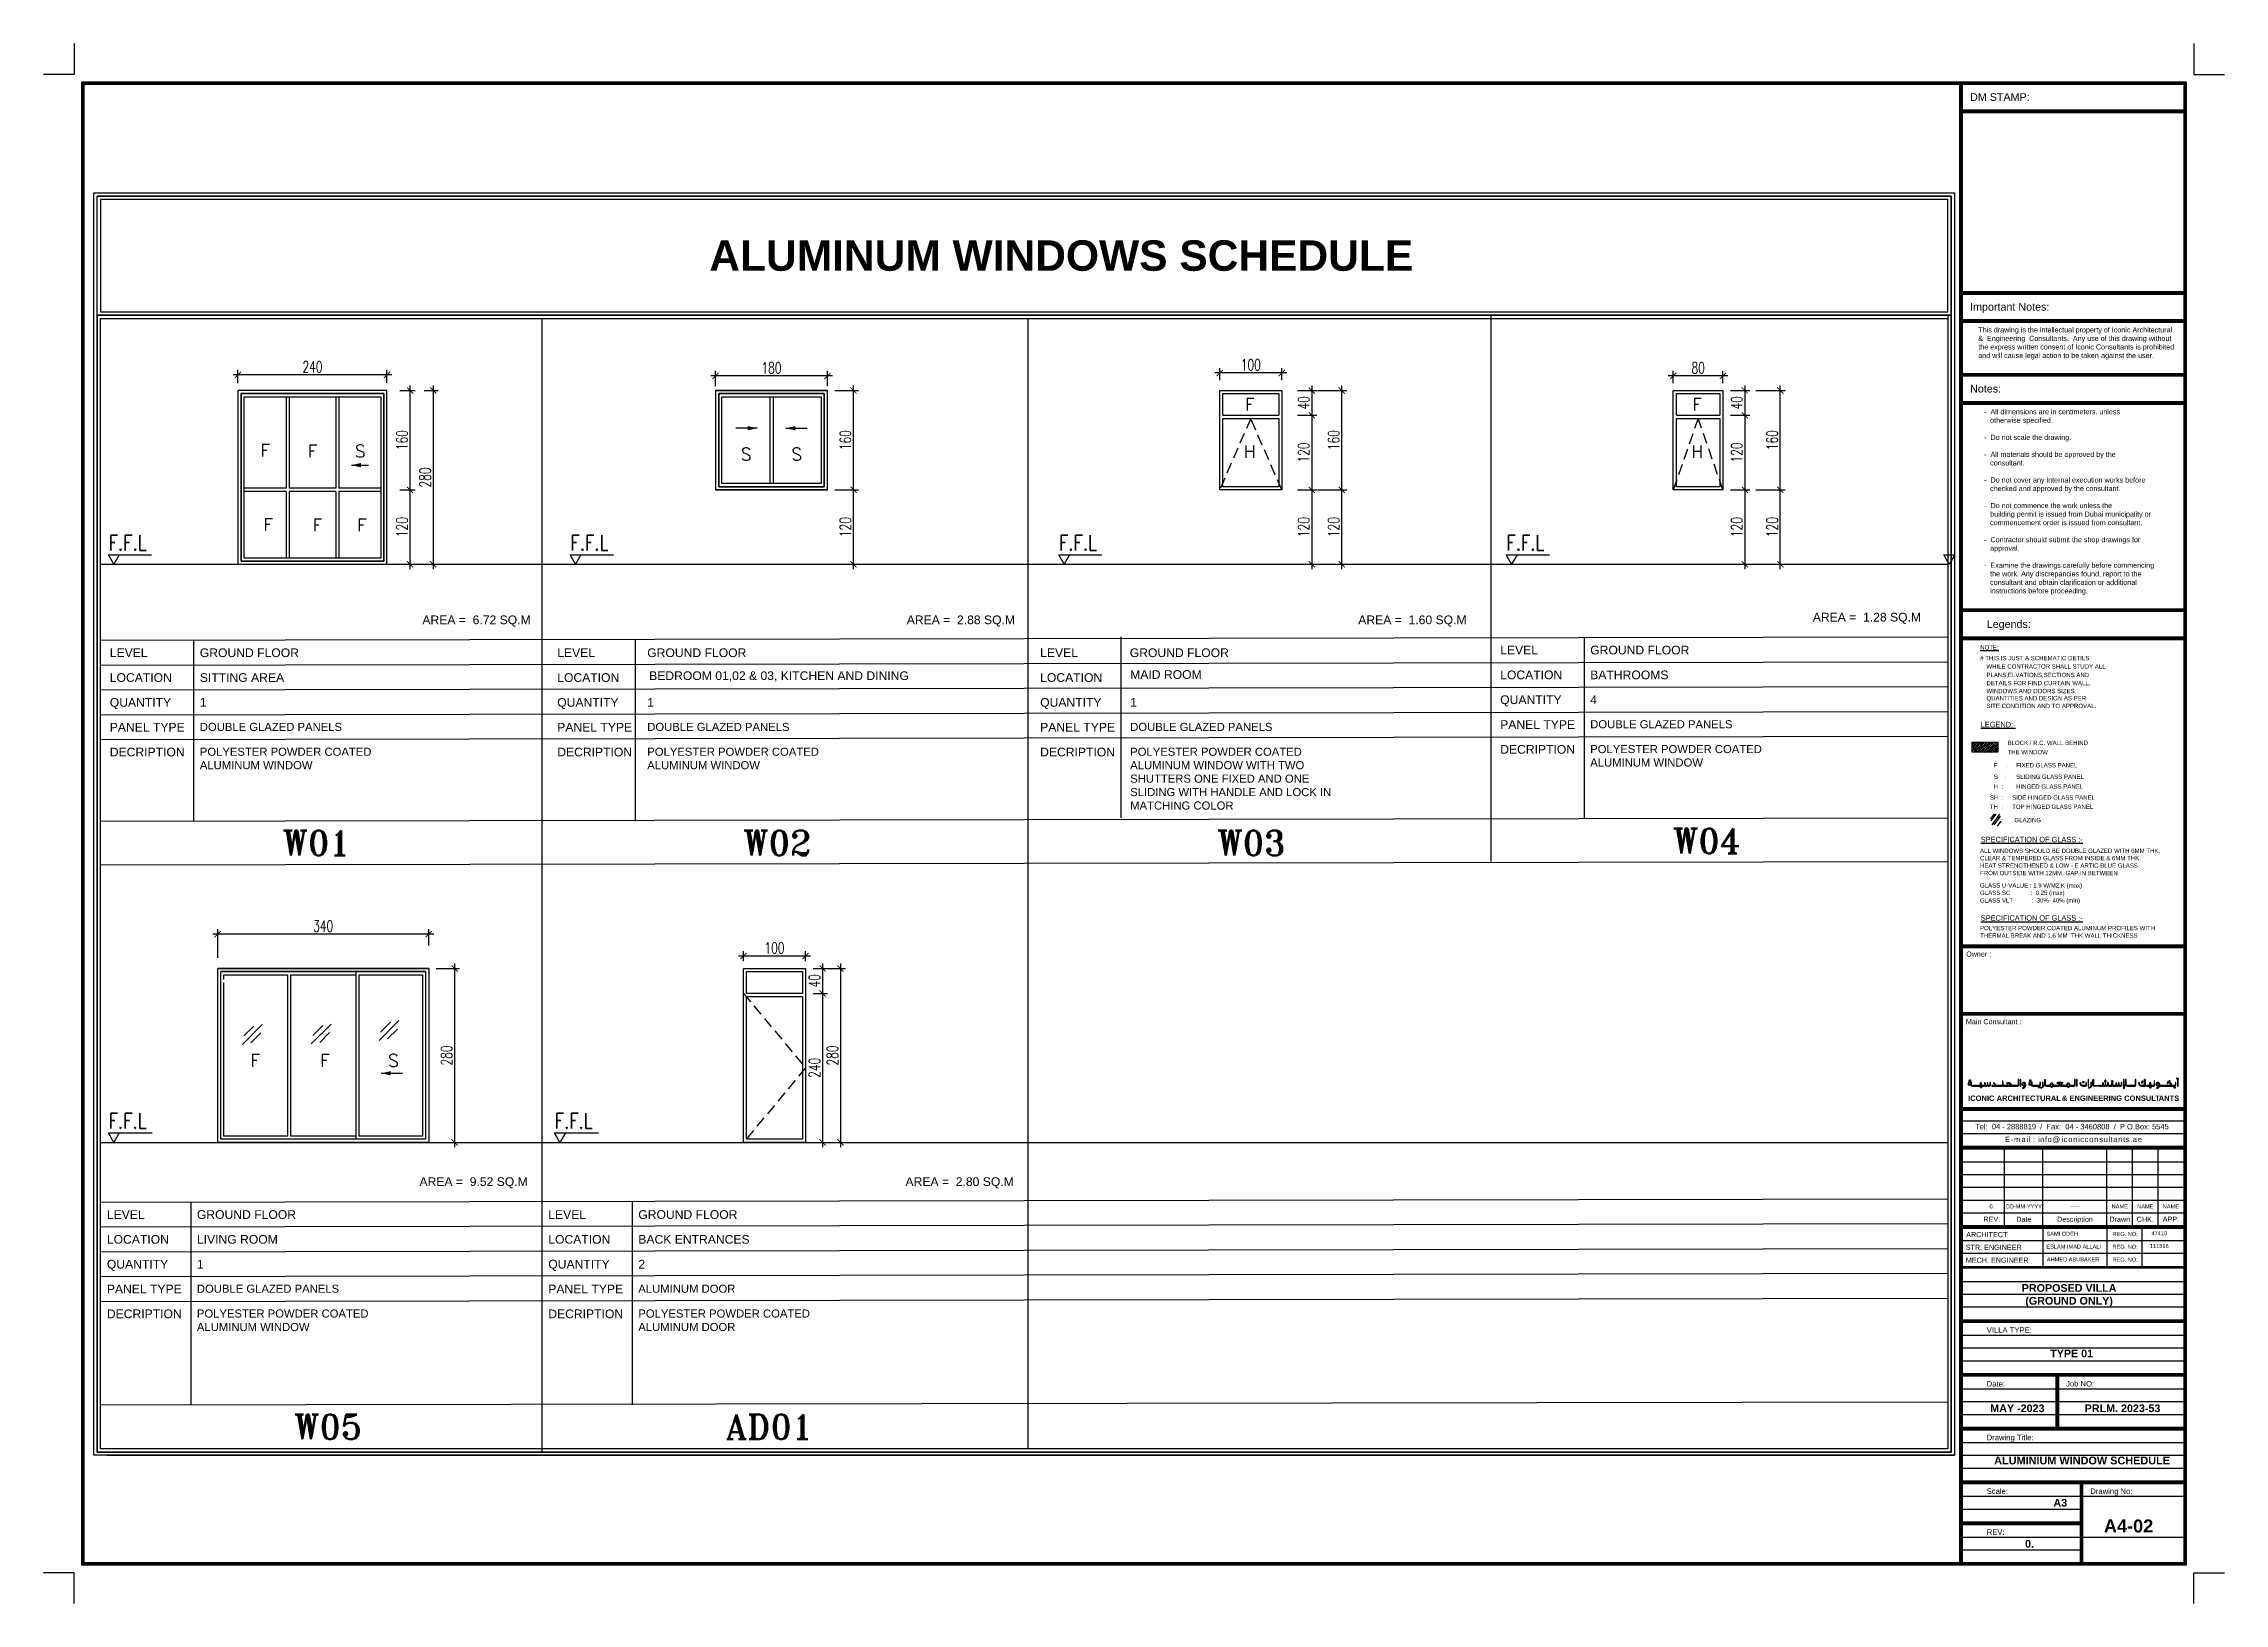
# Paper-space layout '02' of a CAD drawing. Header units: centimetres. Extents: x -37 to 4163, y -2 to 3003.
# The model-space entities are those that its viewports show. They can reach past a viewport. Long polylines and large blocks are cut down to what shows.
import ezdxf
from ezdxf.enums import TextEntityAlignment as Align

# ---------------------------------------------------------------- set-up
doc = ezdxf.new("R2010")
doc.units = ezdxf.units.CM
doc.header["$LTSCALE"] = 100
doc.header["$MEASUREMENT"] = 0
doc.header["$PDMODE"] = 1
doc.linetypes.add('HIDDEN', pattern=[0.375, 0.25, -0.125])
for name, color, linetype in [('ARROW INDICATOR', 4, 'Continuous'), ('DIM IN', 1, 'Continuous'), ('DM TITLE - A3$0$MTEXT-1', 2, 'Continuous'), ('DM TITLE - A3$0$MTEXT-2', 3, 'Continuous'), ('DM TITLE - A3$0$SHEET', 1, 'Continuous'), ('DM TITLE - A3$0$TITLE LOGO', 7, 'Continuous'), ('HATCH', 8, 'Continuous'), ('KERBSTONE', 11, 'Continuous'), ('LEVEL', 2, 'Continuous'), ('MTEXT-2', 3, 'Continuous'), ('SCHEDULE LINES-01', 2, 'Continuous'), ('SCHEDULE LINES-02', 8, 'Continuous'), ('SCHEDULE LINES-03', 3, 'Continuous'), ('TEXT', 3, 'Continuous'), ('TEXT 2', 7, 'Continuous'), ('WALL-01', 7, 'Continuous'), ('WALL-03', 2, 'Continuous'), ('WINDOW', 1, 'Continuous'), ('WINDOWS', 1, 'Continuous')]:
    doc.layers.add(name, color=color, linetype=linetype)
doc.layers.add('DEFPOINT', color=7, linetype='Continuous', plot=False)
doc.layers.get('0').freeze()
doc.styles.add('$0$ROMANS', font='romans')
doc.styles.add('20', font='romans.shx', dxfattribs={"width": 0.7})
doc.styles.add('ART', font='arial.ttf')
doc.styles.add('ART-PS-2', font='arialbd.ttf', dxfattribs={"height": 20})
doc.styles.add('DM TITLE - A3$0$ART-PS-1', font='arial.ttf', dxfattribs={"height": 40})
doc.styles.add('DM TITLE - A3$0$ART-PS-2', font='arialbd.ttf', dxfattribs={"height": 20})
doc.styles.add('ROMANT', font='romant', dxfattribs={"width": 0.75, "height": 12})
doc.styles.add('S2', font='ROMANS.shx', dxfattribs={"width": 0.85, "height": 7.5})
doc.styles.add('WMF-Arial0', font='arialbd.ttf')
doc.dimstyles.new('100', dxfattribs={"dimtxt": 18, "dimasz": 10, "dimexe": 8, "dimexo": 12, "dimgap": 4, "dimtad": 1, "dimdec": 0, "dimzin": 0, "dimdsep": 46, "dimtxsty": '20', "dimblk": 'ARCHTICK', "dimcen": 30, "dimdle": 8, "dimclrd": 1, "dimclre": 1, "dimclrt": 2, "dimadec": 0, "dimazin": 0, "dimtfac": 1, "dimtdec": 0, "dimtmove": 2, "dimatfit": 3, "dimldrblk": 'OBLIQUE', "dimfxl": 100, "dimtolj": 1, "dimtzin": 0, "dimarcsym": 0})

psp = doc.layouts.new('02')

# ---------------------------------------------------------------- texts
at = {"layer": 'MTEXT-2', "style": 'ART-PS-2'}
for s, height, p in [('ALUMINIUM WINDOW SCHEDULE', 15, (3889.4, 261.6)), ('A4-02', 25, (3978.9, 127.5))]:
    psp.add_text(s, height=height, dxfattribs=at).set_placement(p, align=Align.BOTTOM_CENTER)
at = {"layer": 'TEXT 2', "color": 1, "style": 'ART'}
for s, height, p in [('%%UNOTE:', 8.35, (3693.2, 1835.8, -30.8)), ('# THIS IS JUST A SCHEMATIC DETILS', 8.353, (3693.2, 1815.1, -30.8)), ('WHILE CONTRACTOR SHALL STUDY ALL', 8.353, (3705.2, 1799.1, -30.8)), ('PLANS,ELVATIONS,SECTIONS AND', 8.353, (3705.2, 1782.6, -30.8)), ('DETAILS FOR FIND CURTAIN WALL, ', 8.353, (3705.2, 1766.9, -30.8)), ('WINDOWS AND DOORS SIZES, ', 8.353, (3705.2, 1751.7, -30.8)), ('QUANTITIES AND DESIGN AS PER', 8.353, (3705.2, 1737.9, -30.8)), ('SITE CONDITION AND TO APPROVAL.', 8.353, (3705.2, 1723, -30.8)), ('THE WINDOW', 8.35, (3745.8, 1634.1, -0.5)), ('BLOCK / R.C. WALL BEHIND ', 8.353, (3745.8, 1651.9, -0.5)), ('F     :', 8.35, (3719.5, 1608.8, -0.5)), ('FIXED GLASS PANEL', 8.353, (3762.4, 1608.8, -0.5)), ('SH  :', 8.35, (3711.8, 1546.5, -0.5)), ('S    :', 8.35, (3719.5, 1586.6, -0.5)), ('H  :', 8.35, (3719.5, 1567.7, -0.5)), ('SIDE HINGED GLASS PANEL', 8.353, (3754.7, 1546.5, -0.5)), ('SLIDING GLASS PANEL', 8.353, (3762.4, 1586.6, -0.5)), ('HINGED GLASS PANEL', 8.353, (3762.4, 1567.7, -0.5)), ('TH  :', 8.35, (3711.8, 1528.8, -0.5)), ('TOP HINGED GLASS PANEL', 8.353, (3754.7, 1528.8, -0.5)), (':', 8.35, (3733.6, 1503, -0.5)), ('GLAZING', 8.35, (3759.1, 1503, -0.5)), ('ALL WINDOWS SHOULD BE DOUBLE GLAZED WITH 6MM THK.', 8.353, (3692.9, 1443.9, -0.5)), ('CLEAR & TEMPERED GLASS FROM INSIDE & 6MM THK.', 8.353, (3692.9, 1429.8, -0.5)), ('GLASS U-VALUE : 1.9 W/M2.K (max)', 8.353, (3692.9, 1377.3, -0.5)), ('HEAT STRENGTHENED & LOW - E ARTIC BLUE GLASS', 8.353, (3692.9, 1415.5, -0.5)), ('FROM OUTSIDE WITH 12MM. GAP IN BETWEEN', 8.353, (3692.9, 1401.1, -0.5)), ('GLASS SC            :  0.25 (max)', 8.353, (3692.9, 1363, -0.5)), ('GLASS VLT           :  30%%%- 40%%% (min)', 8.353, (3692.9, 1348.4, -0.5)), ('POLYESTER POWDER COATED ALUMINUM PROFILES WITH', 8.353, (3692.9, 1295.1, -0.5)), ('THERMAL BREAK AND 1.6 MM  THK WALL THICKNESS', 8.353, (3692.9, 1280.6, -0.5))]:
    psp.add_text(s, height=height, dxfattribs=at).set_placement(p)
at = {"layer": 'TEXT 2', "color": 1, "style": 'ART', "width": 0.85}
for s, p in [('%%ULEGEND:-', (3694.3, 1686.1, -0.5)), ('%%USPECIFICATION OF GLASS :-', (3694.3, 1464.6, -0.5)), ('%%USPECIFICATION OF GLASS :-', (3694.3, 1313.5, -0.5))]:
    psp.add_text(s, height=10.442, dxfattribs=at).set_placement(p)

msp = doc.modelspace()

# ---------------------------------------------------------------- texts
at = {"layer": 'HATCH', "attachment_point": 1, "style": 'ART'}
for s, width, heights, insert, char_height in [('AREA =  1.28 SQ.M', 197.044, [0], (-7357.1, -9974.3, 0), 14), ('AREA =  6.72 SQ.M', 197.044, [0], (-9596.7, -9978.6, 0), 14), ('AREA =  2.88 SQ.M', 197.044, [0], (-8816.5, -9978.6, 0), 14), ('AREA =  1.60 SQ.M', 197.044, [0], (-8089.2, -9978.6), 14), ('LEVEL', 135, [0], (-10100.2, -10031.6, 0), 14), ('GROUND FLOOR', 336.827, [0], (-9955.2, -10031.6, 0), 14), ('LEVEL', 135, [0], (-9379.5, -10031.6, 0), 14), ('GROUND FLOOR', 336.827, [0], (-9234.5, -10031.6, 0), 14), ('LEVEL', 135, [0], (-8601.6, -10031.6), 14), ('GROUND FLOOR', 336.827, [0], (-8457.3, -10031.6, 0), 14), ('LEVEL', 135, [0], (-7860.6, -10027.3, 0), 14), ('GROUND FLOOR', 336.827, [0], (-7715.6, -10027.3, 0), 14), ('LOCATION', 135, [0], (-10100.2, -10071.6, 0), 14), ('SITTING AREA', 336.827, [0], (-9955.2, -10071.6, 0), 14), ('LOCATION', 135, [0], (-9379.5, -10071.6, 0), 14), ('BEDROOM 01,02 & 03, KITCHEN AND DINING ', 440.574, [0], (-9231.4, -10068.6, 0), 14), ('LOCATION', 135, [0], (-8601.6, -10071.6), 14), ('MAID ROOM', 336.827, [0], (-8456.6, -10066.7, 0), 14), ('LOCATION', 135, [0], (-7860.6, -10067.3, 0), 14), ('BATHROOMS', 336.827, [0], (-7715.6, -10067.3, 0), 14), ('QUANTITY', 135, [0], (-10100.2, -10111.6, 0), 14), ('1', 336.827, [0], (-9955.2, -10111.6, 0), 14), ('QUANTITY', 135, [0], (-9379.5, -10111.6, 0), 14), ('1', 336.827, [0], (-9234.5, -10111.6, 0), 14), ('QUANTITY', 135, [0], (-8601.6, -10111.6), 14), ('1', 336.827, [0], (-8456.6, -10111.6, 0), 14), ('QUANTITY', 135, [0], (-7860.6, -10107.3, 0), 14), ('4', 336.827, [0], (-7715.6, -10107.3, 0), 14), ('PANEL TYPE', 135, [0], (-10100.2, -10151.6, 0), 14), ('DOUBLE GLAZED PANELS', 336.827, [0], (-9955.2, -10151.6, 0), 13), ('PANEL TYPE', 135, [0], (-9379.5, -10151.6, 0), 14), ('DOUBLE GLAZED PANELS', 336.827, [0], (-9234.5, -10151.6, 0), 13), ('PANEL TYPE', 135, [0], (-8601.6, -10151.6, 0), 14), ('DOUBLE GLAZED PANELS', 336.827, [0], (-8456.6, -10151.6, 0), 13), ('PANEL TYPE', 135, [0], (-7860.6, -10147.3, 0), 14), ('DOUBLE GLAZED PANELS', 336.827, [0], (-7715.6, -10147.3, 0), 13), ('DECRIPTION', 135, [0], (-10100.2, -10191.6, 0), 14), ('POLYESTER POWDER COATED  ALUMINUM WINDOW', 336.827, [153.8], (-9955.2, -10191.6, 0), 13), ('DECRIPTION', 135, [0], (-9379.5, -10191.6, 0), 14), ('POLYESTER POWDER COATED  ALUMINUM WINDOW', 336.827, [153.8], (-9234.5, -10191.6, 0), 13), ('DECRIPTION', 135, [0], (-8601.6, -10191.6, 0), 14), ('POLYESTER POWDER COATED ALUMINUM WINDOW WITH TWO SHUTTERS ONE FIXED AND ONE SLIDING WITH HANDLE AND LOCK IN MATCHING COLOR', 336.827, [153.8], (-8456.6, -10191.6, 0), 13), ('DECRIPTION', 135, [0], (-7860.6, -10187.3, 0), 14), ('POLYESTER POWDER COATED  ALUMINUM WINDOW', 336.827, [153.8], (-7715.6, -10187.3, 0), 13), ('AREA =  9.52 SQ.M', 197.044, [0], (-9601.4, -10883.7, 0), 14), ('AREA =  2.80 SQ.M', 197.044, [0], (-8818.5, -10883.7, 0), 14), ('LEVEL', 135, [0], (-10104.9, -10936.7, 0), 14), ('GROUND FLOOR', 336.827, [0], (-9959.9, -10936.7, 0), 14), ('LEVEL', 135, [0], (-9393.9, -10936.7, 0), 14), ('GROUND FLOOR', 336.827, [0], (-9248.9, -10936.7, 0), 14), ('LOCATION', 135, [0], (-10104.9, -10976.7, 0), 14), ('LIVING ROOM', 336.827, [0], (-9959.9, -10976.7, 0), 14), ('LOCATION', 135, [0], (-9393.9, -10976.7, 0), 14), ('BACK ENTRANCES', 336.827, [0], (-9248.9, -10976.7, 0), 14), ('QUANTITY', 135, [0], (-10104.9, -11016.7, 0), 14), ('1', 336.827, [0], (-9959.9, -11016.7, 0), 14), ('QUANTITY', 135, [0], (-9393.9, -11016.7, 0), 14), ('2', 336.827, [0], (-9248.9, -11016.7, 0), 14), ('PANEL TYPE', 135, [0], (-10104.9, -11056.7, 0), 14), ('DOUBLE GLAZED PANELS', 336.827, [0], (-9959.9, -11056.7, 0), 13), ('PANEL TYPE', 135, [0], (-9393.9, -11056.7, 0), 14), ('ALUMINUM DOOR ', 336.827, [0], (-9248.9, -11056.7, 0), 13), ('DECRIPTION', 135, [0], (-10104.9, -11096.7, 0), 14), ('POLYESTER POWDER COATED  ALUMINUM WINDOW', 336.827, [153.8], (-9959.9, -11096.7, 0), 13), ('DECRIPTION', 135, [0], (-9393.9, -11096.7, 0), 14), ('POLYESTER POWDER COATED  ALUMINUM DOOR', 336.827, [153.8], (-9248.9, -11096.7, 0), 13)]:
    msp.add_mtext_dynamic_manual_height_columns(s, width=width, gutter_width=100, heights=heights, dxfattribs=dict(at, insert=insert, char_height=char_height))
at = {"layer": 'LEVEL', "style": 'S2', "width": 0.8}
for p in [(-10102.1, -9873.8, 0), (-10102.1, -9873.8, 0), (-9358.3, -9873.8, 0), (-9358.3, -9873.8, 0), (-8571.3, -9873.8, 0), (-8571.3, -9873.8, 0), (-7850.7, -9873.8, 0), (-7850.7, -9873.8, 0), (-10102.1, -10805.1, 0), (-10102.1, -10805.1, 0), (-9383.6, -10805.1, 0), (-9383.6, -10805.1, 0)]:
    msp.add_text('F.F.L', height=24.5, dxfattribs=at).set_placement(p)
at = {"layer": 'TEXT', "linetype": 'Continuous', "style": 'WMF-Arial0'}
msp.add_text('ALUMINUM WINDOWS SCHEDULE', height=49.035, dxfattribs=at).set_placement((-8567.6, -9398.7, 0), align=Align.MIDDLE)
at = {"layer": 'TEXT', "extrusion": (-5.07189e-09, -4.35259e-09, 1), "char_height": 20, "width": 20, "attachment_point": 2, "text_direction": (1, 0, 0), "style": '$0$ROMANS'}
for s, insert in [('F', (-8264.1, -9628.5, 0)), ('H', (-8264.1, -9704.5, 0))]:
    msp.add_mtext(s, dxfattribs=dict(at, insert=insert))
at = {"layer": 'TEXT', "extrusion": (5.07189e-09, -4.35259e-09, 1), "char_height": 20, "width": 20, "attachment_point": 2, "text_direction": (1, 0, 0), "style": '$0$ROMANS'}
for s, insert in [('F', (-9866, -10685.6, 0)), ('F', (-9753.9, -10685.6, 0)), ('S', (-9643.4, -10685.6, 0))]:
    msp.add_mtext(s, dxfattribs=dict(at, insert=insert))
at = {"layer": 'TEXT 2', "color": 7, "style": 'ROMANT'}
for s, p in [('W01', (-9767.2, -10345.2, 0)), ('W02', (-9025.2, -10345.2, 0)), ('W03', (-8261.5, -10345.2, 0)), ('W04', (-7527.6, -10341.9, 0)), ('W05', (-9748.7, -11285.7, 0)), ('AD01', (-9037.7, -11285.7, 0))]:
    msp.add_text(s, height=40, dxfattribs=at).set_placement(p, align=Align.MIDDLE)

# ---------------------------------------------------------------- blocks, each defined once
blk = doc.blocks.new('DM TITLE - A3$0$A$C0F014806')
at = {"color": 20}
for p, q in [((10278, 1288), (10268, 1274)), ((11850, 1337), (11875, 1313)), ((12346, 1389), (12301, 1389)), ((1426, 1035), (1413, 1000)), ((1513, 1215), (1509, 1183)), ((2284, 1190), (2297, 1163)), ((5416, 1026), (5356, 1000)), ((5398, 1062), (5359, 1035)), ((5459, 1000), (5416, 1026)), ((5453, 1051), (5467, 1035)), ((9111, 886), (9111, 873)), ((9111, 873), (9205, 873)), ((9116, 1035), (9116, 1000)), ((9205, 873), (9194, 895)), ((9209, 960), (9199, 947)), ((10180, 1213), (10180, 1201)), ((10180, 1201), (10274, 1201)), ((10274, 1201), (10263, 1222)), ((11939, 1035), (11248, 1035)), ((11703, 1189), (11728, 1164)), ((12153, 1035), (11974, 1035)), ((12301, 999), (12346, 999))]:
    blk.add_line(p, q, dxfattribs=at)
for points in [[(110, 1350), (75, 1350), (75, 1315), (110, 1315)], [(180, 1350), (145, 1350), (145, 1315), (180, 1315)], [(2073, 1304), (2038, 1304), (2038, 1269), (2073, 1269)], [(3657, 1350), (3622, 1350), (3622, 1315), (3657, 1315)], [(3727, 1350), (3692, 1350), (3692, 1315), (3727, 1315)], [(8056, 1306), (8021, 1306), (8021, 1271), (8056, 1271)], [(8092, 1372), (8057, 1372), (8057, 1337), (8092, 1337)], [(8126, 1306), (8091, 1306), (8091, 1271), (8126, 1271)], [(8462, 1306), (8427, 1306), (8427, 1271), (8462, 1271)], [(8532, 1306), (8497, 1306), (8497, 1271), (8532, 1271)], [(10968, 1306), (10933, 1306), (10933, 1271), (10968, 1271)], [(10968, 1306), (10933, 1306), (10933, 1271), (10968, 1271)], [(12346, 1389), (12301, 1389), (12301, 999), (12346, 999)], [(762, 950), (727, 950), (727, 915), (762, 915)], [(832, 950), (797, 950), (797, 915), (832, 915)], [(4177, 950), (4142, 950), (4142, 915), (4177, 915)], [(4247, 950), (4212, 950), (4212, 915), (4247, 915)], [(6768, 1254), (6733, 1254), (6733, 1219), (6768, 1219)], [(6838, 1254), (6803, 1254), (6803, 1219), (6838, 1219)], [(10691, 945), (10656, 945), (10656, 910), (10691, 910)], [(10691, 945), (10656, 945), (10656, 910), (10691, 910)], [(10761, 945), (10726, 945), (10726, 910), (10761, 910)], [(10761, 945), (10726, 945), (10726, 910), (10761, 910)], [(12125, 945), (12090, 945), (12090, 910), (12125, 910)], [(12125, 945), (12090, 945), (12090, 910), (12125, 910)], [(12195, 945), (12160, 945), (12160, 910), (12195, 910)], [(12195, 945), (12160, 945), (12160, 910), (12195, 910)]]:
    blk.add_lwpolyline(points, close=True, dxfattribs=at)
for points in [[(2105, 1000), (2936, 1000, 0.4116766), (3001, 1065), (3001, 1384), (2966, 1384), (2966, 1065, -0.4104933), (2936, 1035), (2575, 1035)], [(4845, 1000), (4582, 1000, -0.4116766), (4517, 1065), (4517, 1384), (4552, 1384), (4552, 1065, 0.4104933), (4582, 1035), (4832, 1035)], [(5981, 1000), (6240, 1000, 0.4116766), (6304, 1065), (6304, 1384), (6269, 1384), (6269, 1065, -0.4104933), (6239, 1035), (5994, 1035)], [(7740, 1000), (7409, 1000, -0.4116766), (7344, 1065), (7344, 1384), (7379, 1384), (7379, 1065, 0.4104933), (7409, 1035), (7740, 1035)], [(9348, 1000), (9798, 1000, 0.4116766), (9863, 1065), (9863, 1384), (9828, 1384), (9828, 1065, -0.4104933), (9798, 1035), (9348, 1035)], [(10407, 1065), (10407, 1384), (10372, 1384), (10372, 1065, -0.4104933), (10342, 1035), (10205, 1035)], [(10372, 1065), (10372, 1384), (10407, 1384), (10407, 1065, 0.4104933), (10437, 1035), (10574, 1035)], [(11974, 1035, 0.5214336), (11775, 1212), (11875, 1313)], [(180, 1236), (180, 1255), (215, 1255), (215, 1065, 0.4104933), (245, 1035), (692, 1035)], [(692, 1000), (244, 1000, -0.4116766), (180, 1065), (180, 1071)], [(793, 1065), (793, 1216), (758, 1216), (758, 1065, -0.4104933), (728, 1035), (280, 1035)], [(280, 1000), (728, 1000, 0.2061118), (775, 1020, 0.2061118)], [(758, 1065), (758, 1216), (793, 1216), (793, 1065, 0.4104933), (823, 1035), (827, 1035)], [(827, 1000), (823, 1000, -0.2061118), (775, 1020, -0.2061118)], [(1028, 1077), (1028, 1203), (993, 1203), (993, 1065, -0.4104933), (963, 1035), (827, 1035)], [(827, 1000), (964, 1000, 0.2423502), (1017, 1027, 0.2423502)], [(1563, 1000), (2010, 1000, 0.2061118), (2058, 1020, 0.2061118)], [(2075, 1065), (2075, 1216), (2040, 1216), (2040, 1065, -0.4104933), (2010, 1035), (1620, 1035)], [(2340, 1035), (2106, 1035, -0.4179437), (2075, 1065), (2075, 1216), (2040, 1216), (2040, 1065)], [(2109, 1000), (2105, 1000, -0.2061118), (2058, 1020, -0.2061118)], [(3389, 1032, -0.4099067), (3239, 870), (3217, 907, 0.4099349), (3344, 993, 0.5798526), (3338, 999, -0.2506946), (3249, 1013, -0.5298209), (3263, 1209, -0.5599927), (3389, 1135), (3389, 1032)], [(3389, 1032), (3389, 1135, 0.5599927), (3263, 1209, 0.5298209), (3249, 1013, 0.2506946), (3338, 999, -0.5798526), (3344, 993, -0.4099349), (3217, 907), (3239, 870, 0.1599061), (3329, 904, 0.1599061)], [(3726, 1236), (3726, 1255), (3761, 1255), (3761, 1065, 0.4104933), (3791, 1035), (4166, 1035)], [(4166, 1000), (3791, 1000, -0.4116766), (3726, 1065), (3726, 1071)], [(3827, 1000), (4202, 1000, 0.4116766), (4266, 1065), (4266, 1216), (4231, 1216), (4231, 1065, -0.4104933), (4201, 1035), (3827, 1035)], [(4399, 1077), (4399, 1027, -0.4489047), (4268, 910), (4265, 877)], [(4434, 1077), (4434, 1027, -0.4623418), (4265, 877, -0.3763802)], [(6769, 1000), (6712, 1002, -0.3538405), (6605, 1212), (6641, 1212)], [(6771, 1035), (6720, 1037, -0.3562232), (6641, 1212)], [(6773, 1000), (6910, 1000, 0.4116766), (6975, 1065), (6975, 1216), (6940, 1216), (6940, 1065, -0.4104933), (6910, 1035), (6771, 1035)], [(7224, 1077), (7224, 1027, -0.4489047), (7092, 910), (7090, 877)], [(7259, 1077), (7259, 1027, -0.4623418), (7090, 877, -0.3763802)], [(7942, 1077), (7942, 1203), (7907, 1203), (7907, 1065, -0.4104933), (7877, 1035), (7740, 1035)], [(7740, 1000), (7877, 1000, 0.2423502), (7930, 1027, 0.2423502)], [(8215, 1077), (8215, 1213), (8250, 1213), (8250, 1083, 0.3861728), (8295, 1035), (8417, 1035)], [(8417, 1000), (8280, 1000, -0.2423502), (8227, 1027, -0.2423502)], [(8497, 1065), (8497, 1216), (8462, 1216), (8462, 1065, -0.4104933), (8432, 1035), (8295, 1035)], [(8295, 1000), (8432, 1000, 0.2061118), (8479, 1020, 0.2061118)], [(8462, 1065), (8462, 1216), (8497, 1216), (8497, 1065, 0.4104933), (8527, 1035), (8663, 1035)], [(8663, 1000), (8526, 1000, -0.2061118), (8479, 1020, -0.2061118)], [(8732, 1077), (8732, 1203), (8697, 1203), (8697, 1065, -0.4104933), (8667, 1035), (8531, 1035)], [(8531, 1000), (8668, 1000, 0.2423502), (8721, 1027, 0.2423502)], [(9145, 891, -0.3157159), (9111, 886, -0.9313616)], [(9255, 1096), (9246, 1078, -0.2800635), (9175, 1035, 345.0566503)], [(9279, 1065), (9277, 1063, -0.2800635), (9175, 1000)], [(10205, 1000), (10146, 1002, -0.3538405), (10040, 1212), (10075, 1212)], [(10205, 1035), (10155, 1037, -0.3562232), (10075, 1212, -2.4638586)], [(10214, 1218, -0.3157159), (10180, 1213, -0.9313616)], [(10205, 1000), (10342, 1000, 0.2061118), (10390, 1020, 0.2061118)], [(10574, 1000), (10437, 1000, -0.2061118), (10390, 1020, -0.2061118)], [(10727, 1065), (10727, 1216), (10692, 1216), (10692, 1065, -0.4104933), (10662, 1035), (10525, 1035)], [(10525, 1000), (10662, 1000, 0.2061118), (10710, 1020, 0.2061118)], [(10692, 1065), (10692, 1216), (10727, 1216), (10727, 1065, 0.4104933), (10757, 1035), (10894, 1035)], [(10894, 1000), (10757, 1000, -0.2061118), (10710, 1020, -0.2061118)], [(10766, 1000), (10903, 1000, 0.4116766), (10968, 1065), (10968, 1216), (10933, 1216), (10933, 1065, -0.4104933), (10903, 1035), (10766, 1035)], [(12153, 1000), (11238, 1000, -0.0691059), (11237, 989, -0.3532208), (11097, 873), (11075, 909, 0.4099349), (11203, 995, 0.5798526), (11196, 1001, -0.2506946), (11108, 1015, -0.5298209), (11122, 1211, -0.5599927), (11248, 1137), (11248, 1035)], [(11939, 1035, 0.6339981), (11728, 1164)]]:
    blk.add_lwpolyline(points, format="xyb", dxfattribs=at)
for points in [[(3123, 998), (3123, 1384), (3088, 1384), (3088, 998), (3123, 998)], [(6426, 998), (6426, 1384), (6391, 1384), (6391, 998), (6426, 998)], [(7095, 998), (7095, 1384), (7060, 1384), (7060, 998), (7095, 998)], [(9178, 1076), (9178, 1384), (9143, 1384), (9143, 1076), (9178, 1076)], [(9290, 1097), (9290, 1384), (9255, 1384), (9255, 1096)], [(11703, 1189), (11850, 1337)], [(180, 1236), (179, 1237), (147, 1254), (121, 1257), (81, 1254), (57, 1224), (43, 1195), (37, 1168), (31, 1140), (39, 1106), (54, 1081), (89, 1069), (131, 1070), (166, 1071), (180, 1071)], [(180, 1190), (160, 1213), (138, 1225), (120, 1226), (96, 1225), (83, 1207), (71, 1185), (66, 1162), (62, 1140), (67, 1118), (74, 1106), (94, 1099), (130, 1100), (165, 1101), (180, 1101)], [(180, 1101), (180, 1190)], [(280, 1035), (713, 1035)], [(713, 1000), (280, 1000)], [(993, 1203), (1028, 1203), (1028, 1077)], [(1028, 1077), (1028, 1203), (993, 1203), (993, 1073)], [(1182, 1077), (1182, 1203), (1147, 1203), (1147, 1077)], [(1336, 1073), (1336, 1213), (1301, 1213), (1301, 1077)], [(1413, 1000), (2010, 1000)], [(1590, 1035), (1426, 1035)], [(1509, 1183), (1533, 1172), (1550, 1156), (1566, 1131), (1579, 1099), (1588, 1060), (1590, 1035)], [(1513, 1215), (1550, 1197), (1573, 1176), (1593, 1145), (1608, 1108), (1618, 1064), (1620, 1035)], [(1590, 1035), (1563, 1035)], [(2010, 1035), (1620, 1035)], [(2284, 1190), (2308, 1202), (2342, 1210), (2378, 1213), (2428, 1211), (2472, 1202), (2511, 1178), (2539, 1150), (2556, 1116), (2569, 1073), (2574, 1042), (2575, 1035)], [(2297, 1163), (2319, 1174), (2342, 1180)], [(2544, 1035), (2455, 1035)], [(2457, 1174), (2461, 1174), (2493, 1154), (2515, 1132), (2528, 1105), (2540, 1066), (2544, 1037), (2544, 1035)], [(3726, 1236), (3725, 1237), (3694, 1254), (3667, 1257), (3627, 1254), (3604, 1224), (3590, 1195), (3584, 1168), (3578, 1140), (3585, 1106), (3601, 1081), (3636, 1069), (3678, 1070), (3713, 1071), (3726, 1071)], [(3726, 1190), (3706, 1213), (3685, 1225), (3667, 1226), (3643, 1225), (3630, 1207), (3618, 1185), (3613, 1162), (3609, 1140), (3614, 1118), (3621, 1106), (3641, 1099), (3677, 1100), (3712, 1101), (3726, 1101)], [(3726, 1101), (3726, 1190)], [(3827, 1035), (4186, 1035)], [(4186, 1000), (3827, 1000)], [(4434, 1073), (4434, 1213), (4399, 1213), (4399, 1077)], [(4832, 1035), (4638, 1035)], [(4638, 1000), (4845, 1000)], [(5011, 1000), (5356, 1000)], [(5359, 1035), (5025, 1035)], [(5398, 1062), (5389, 1070), (5359, 1108), (5338, 1126), (5323, 1138), (5299, 1146), (5252, 1161), (5268, 1209), (5310, 1233), (5357, 1243), (5413, 1247), (5470, 1240), (5518, 1224), (5576, 1188), (5555, 1155), (5453, 1051)], [(5531, 1174), (5431, 1071), (5412, 1091), (5381, 1129), (5357, 1149), (5338, 1165), (5308, 1174), (5290, 1180), (5293, 1189), (5321, 1205), (5361, 1213), (5413, 1217), (5463, 1211), (5505, 1196), (5534, 1179), (5531, 1174)], [(5459, 1000), (5815, 1000)], [(5802, 1035), (5467, 1035)], [(6895, 1000), (6769, 1000)], [(6771, 1035), (6895, 1035)], [(7259, 1073), (7259, 1213), (7224, 1213), (7224, 1077)], [(7907, 1203), (7942, 1203), (7942, 1077)], [(7942, 1077), (7942, 1203), (7907, 1203), (7907, 1073)], [(8096, 1077), (8096, 1203), (8061, 1203), (8061, 1077)], [(8250, 1083), (8250, 1213), (8215, 1213), (8215, 1077)], [(8697, 1203), (8732, 1203), (8732, 1077)], [(8732, 1077), (8732, 1203), (8697, 1203), (8697, 1073)], [(8886, 1077), (8886, 1203), (8851, 1203), (8851, 1077)], [(9040, 1073), (9040, 1213), (9005, 1213), (9005, 1077)], [(9175, 1035), (9116, 1035)], [(9116, 1000), (9175, 1000)], [(9348, 1000), (9331, 1005), (9315, 1018), (9300, 1031), (9279, 1065)], [(9348, 1035), (9319, 1053), (9300, 1071), (9290, 1097)]]:
    blk.add_lwpolyline(points, dxfattribs=at)
for points in [[(12218, 1065), (12218, 1216), (12183, 1216), (12183, 1065, -0.4104933), (12153, 1035), (11974, 1035, 0.5214336), (11775, 1212), (11875, 1313), (11850, 1337), (11703, 1189), (11728, 1164, -0.6339981), (11939, 1035), (11248, 1035), (11248, 1137, 0.5599927), (11122, 1211, 0.5298209), (11108, 1015, 0.2506946), (11196, 1001, -0.5798526), (11203, 995, -0.4099349), (11075, 909), (11097, 873, 0.3532208), (11237, 989, 0.0691059), (11238, 1000), (12154, 1000, 0.4116766)], [(12380, 1474, -0.5123425), (12314, 1457, 0.3168383), (12246, 1439), (12257, 1428, -0.3638196), (12319, 1439, 0.3838783), (12392, 1464)], [(12392, 1464), (12380, 1474, -0.5123425), (12314, 1457, 0.3168383), (12246, 1439), (12257, 1428, -0.3638196), (12319, 1439, 0.3838783)], [(3352, 1135), (3352, 1035, 0.1592411), (3325, 1034, -0.2491908), (3272, 1043, -0.5259878), (3281, 1176, -0.5536177)], [(3352, 1035, 0.1592411), (3325, 1034, -0.2491908), (3272, 1043, -0.5259878), (3281, 1176, -0.5536177), (3352, 1135)], [(11210, 1137), (11210, 1037, 0.1592411), (11184, 1036, -0.2491908), (11131, 1045, -0.5259878), (11140, 1178, -0.5536177)], [(11210, 1037, 0.1592411), (11184, 1036, -0.2491908), (11131, 1045, -0.5259878), (11140, 1178, -0.5536177), (11210, 1137)]]:
    blk.add_lwpolyline(points, format="xyb", close=True, dxfattribs=at)
for centre, radius, start, end in [((10249, 1250), 47.3, 53.09424, 222.10276), ((10249, 1250), 30.9, 53.09424, 296.37665), ((1088, 1092), 96.4, 222.33669, 322.93891), ((1088, 1092), 61.4, 194.58124, 345.41876), ((1242, 1092), 96.4, 217.06109, 348.37363), ((1242, 1092), 61.4, 194.58124, 345.41876), ((8002, 1092), 96.4, 222.33669, 322.93891), ((8002, 1092), 61.4, 194.58124, 345.41876), ((8155, 1092), 96.4, 217.06109, 317.66331), ((8155, 1092), 61.4, 194.58124, 345.41876), ((8792, 1092), 96.4, 222.33669, 322.93891), ((8792, 1092), 61.4, 194.58124, 345.41876), ((8946, 1092), 96.4, 217.06109, 348.37363), ((8946, 1092), 61.4, 194.58124, 345.41876), ((9181, 923), 47.3, 53.09424, 222.10276), ((9181, 923), 30.9, 53.09424, 296.37665)]:
    blk.add_arc(centre, radius, start, end, dxfattribs=at)
for centre, major_axis, ratio in [((2397, 1106), (0, -71), 0.7854068), ((4928, 1060), (0, -81.6), 0.8436498), ((5898, 1060), (0, -81.6), 0.8436498)]:
    blk.add_ellipse(centre, major_axis=major_axis, ratio=ratio, dxfattribs=at)
for points, knots in [([(2342, 1180), (2341, 1178), (2339, 1177), (2334, 1171), (2331, 1167), (2326, 1159), (2323, 1155), (2317, 1142), (2315, 1134), (2312, 1117), (2311, 1109), (2312, 1092), (2314, 1083), (2319, 1067), (2322, 1059), (2330, 1046), (2334, 1041), (2339, 1036), (2339, 1035), (2340, 1035)], [3.8100186, 3.8100186, 3.8100186, 3.8100186, 3.881833, 3.881833, 4.0483318, 4.0483318, 4.2148305, 4.2148305, 4.4954519, 4.4954519, 4.7760732, 4.7760732, 5.0566946, 5.0566946, 5.3373159, 5.3373159, 5.5510902, 5.5510902, 5.5765545, 5.5765545, 5.5765545, 5.5765545]), ([(2455, 1035), (2457, 1036), (2458, 1038), (2463, 1044), (2466, 1048), (2473, 1059), (2476, 1067), (2481, 1082), (2482, 1090), (2483, 1106), (2483, 1114), (2481, 1129), (2479, 1137), (2473, 1152), (2469, 1159), (2463, 1169), (2460, 1172), (2457, 1174)], [6.9898166, 6.9898166, 6.9898166, 6.9898166, 7.0733229, 7.0733229, 7.2419229, 7.2419229, 7.5027135, 7.5027135, 7.7635042, 7.7635042, 8.0242949, 8.0242949, 8.2850855, 8.2850855, 8.5458762, 8.5458762, 8.6755501, 8.6755501, 8.6755501, 8.6755501]), ([(5025, 1035), (5025, 1036), (5025, 1038), (5027, 1048), (5028, 1058), (5027, 1077), (5025, 1086), (5020, 1104), (5016, 1113), (5008, 1127), (5003, 1134), (4993, 1145), (4988, 1150), (4977, 1158), (4971, 1161), (4960, 1166), (4955, 1168), (4943, 1171), (4936, 1172), (4924, 1172), (4918, 1171), (4906, 1169), (4900, 1167), (4889, 1163), (4883, 1160), (4873, 1153), (4868, 1149), (4860, 1141), (4855, 1136), (4848, 1126), (4845, 1121), (4839, 1110), (4837, 1104), (4832, 1089), (4831, 1079), (4829, 1060), (4830, 1050), (4831, 1039), (4832, 1037), (4832, 1035)], [7.6117543, 7.6117543, 7.6117543, 7.6117543, 7.6566559, 7.6566559, 7.920474, 7.920474, 8.1842921, 8.1842921, 8.4481102, 8.4481102, 8.6630457, 8.6630457, 8.8779812, 8.8779812, 9.0540087, 9.0540087, 9.2300361, 9.2300361, 9.4060636, 9.4060636, 9.582091, 9.582091, 9.7581185, 9.7581185, 9.9341459, 9.9341459, 10.1101734, 10.1101734, 10.2862008, 10.2862008, 10.4622283, 10.4622283, 10.6382557, 10.6382557, 10.9076221, 10.9076221, 11.1769884, 11.1769884, 11.2378015, 11.2378015, 11.2378015, 11.2378015]), ([(4845, 1000), (4848, 996), (4850, 992), (4857, 983), (4861, 978), (4872, 968), (4877, 964), (4890, 957), (4896, 954), (4908, 951), (4914, 950), (4922, 949), (4925, 949), (4928, 949), (4932, 949), (4936, 949), (4946, 950), (4952, 951), (4963, 955), (4968, 958), (4978, 963), (4983, 967), (4992, 974), (4996, 978), (5003, 987), (5007, 992), (5010, 998), (5011, 999), (5011, 1000)], [5.3081516, 5.3081516, 5.3081516, 5.3081516, 5.4325358, 5.4325358, 5.6324363, 5.6324363, 5.8323369, 5.8323369, 6.0322374, 6.0322374, 6.196266, 6.196266, 6.2831853, 6.2831853, 6.2831853, 6.396255, 6.396255, 6.5623521, 6.5623521, 6.7284493, 6.7284493, 6.8945464, 6.8945464, 7.0606435, 7.0606435, 7.2267406, 7.2267406, 7.2582165, 7.2582165, 7.2582165, 7.2582165]), ([(5994, 1035), (5995, 1036), (5995, 1038), (5997, 1048), (5997, 1058), (5996, 1077), (5995, 1086), (5989, 1104), (5986, 1113), (5977, 1127), (5973, 1134), (5963, 1145), (5958, 1150), (5946, 1158), (5941, 1161), (5930, 1166), (5924, 1168), (5912, 1171), (5906, 1172), (5894, 1172), (5888, 1171), (5876, 1169), (5870, 1167), (5858, 1163), (5853, 1160), (5843, 1153), (5838, 1149), (5829, 1141), (5825, 1136), (5818, 1126), (5815, 1121), (5809, 1110), (5807, 1104), (5802, 1089), (5800, 1079), (5799, 1060), (5799, 1050), (5801, 1039), (5801, 1037), (5802, 1035)], [7.6117543, 7.6117543, 7.6117543, 7.6117543, 7.6566559, 7.6566559, 7.920474, 7.920474, 8.1842921, 8.1842921, 8.4481102, 8.4481102, 8.6630457, 8.6630457, 8.8779812, 8.8779812, 9.0540087, 9.0540087, 9.2300361, 9.2300361, 9.4060636, 9.4060636, 9.582091, 9.582091, 9.7581185, 9.7581185, 9.9341459, 9.9341459, 10.1101734, 10.1101734, 10.2862008, 10.2862008, 10.4622283, 10.4622283, 10.6382557, 10.6382557, 10.9076221, 10.9076221, 11.1769884, 11.1769884, 11.2378015, 11.2378015, 11.2378015, 11.2378015]), ([(5815, 1000), (5817, 996), (5820, 992), (5826, 983), (5831, 978), (5841, 968), (5847, 964), (5859, 957), (5866, 954), (5878, 951), (5883, 950), (5892, 949), (5895, 949), (5898, 949), (5902, 949), (5906, 949), (5916, 950), (5921, 951), (5932, 955), (5937, 958), (5948, 963), (5952, 967), (5961, 974), (5965, 978), (5973, 987), (5976, 992), (5980, 998), (5981, 999), (5981, 1000)], [5.3081516, 5.3081516, 5.3081516, 5.3081516, 5.4325358, 5.4325358, 5.6324363, 5.6324363, 5.8323369, 5.8323369, 6.0322374, 6.0322374, 6.196266, 6.196266, 6.2831853, 6.2831853, 6.2831853, 6.396255, 6.396255, 6.5623521, 6.5623521, 6.7284493, 6.7284493, 6.8945464, 6.8945464, 7.0606435, 7.0606435, 7.2267406, 7.2267406, 7.2582165, 7.2582165, 7.2582165, 7.2582165])]:
    blk.add_open_spline(points, degree=3, knots=knots, dxfattribs=at)
at = {"layer": 'DM TITLE - A3$0$MTEXT-2', "color": 20, "style": 'DM TITLE - A3$0$ART-PS-2'}
for s, p in [('ICONIC', (801, 40)), ('ARCHITECTURAL ', (3645, 40)), ('& ENGINEERING ', (7352, 40)), ('CONSUL', (10109, 40)), ('T', (11128, 40)), ('ANTS', (11807, 40))]:
    blk.add_text(s, height=315, dxfattribs=at).set_placement(p, align=Align.BOTTOM_CENTER)
blk = doc.blocks.new('DM TITLE - A3')
at = {"color": 20}
blk.add_line((3687.3, 1019.8), (4114, 1019.8), dxfattribs=at)
at = {"layer": 'Defpoints', "color": 250}
for points in [[(3687.3, 997.1), (4114, 997.1)], [(3687.3, 972.4), (4114, 972.4)], [(3687.3, 687.7), (4114, 687.7)], [(3687.3, 663.1), (4114, 663.1)], [(3687.3, 638.4), (4114, 638.4)], [(3687.3, 584.2), (4114, 584.2)], [(3687.3, 559.6), (4114, 559.6)], [(3687.3, 534.9), (4114, 534.9)], [(3687.3, 480.7), (3867.6, 480.7)], [(3872.5, 480.7), (4114, 480.7)], [(3687.3, 456.1), (3867.6, 456.1)], [(3687.3, 431.4), (3867.6, 431.4)], [(3872.5, 456.1), (4114, 456.1)], [(3872.5, 431.4), (4114, 431.4)], [(3687.3, 377.2), (4114, 377.2)], [(3687.3, 352.6), (4114, 352.6)], [(3687.3, 328), (4114, 328)], [(3687.3, 273.8), (3914.4, 273.8)], [(3919.3, 273.8), (4114, 273.8)], [(3687.3, 249.1), (3914.4, 249.1)], [(3687.3, 194.9), (3914.4, 194.9)], [(3687.3, 170.3), (3914.4, 170.3)], [(3919.3, 194.9), (4114, 194.9)]]:
    blk.add_lwpolyline(points, dxfattribs=at)
at = {"layer": 'DM TITLE - A3$0$SHEET'}
for p, q in [((3682.4, 2993.7), (3682.4, 145.6)), ((3687.3, 2993.7), (3687.3, 145.6)), ((3769, 795), (3769, 942.9)), ((3842.9, 795), (3842.9, 942.9)), ((3966.1, 795), (3966.1, 942.9)), ((4015.4, 795), (4015.4, 942.9)), ((4064.7, 795), (4064.7, 942.9)), ((3867.6, 510.3), (3867.6, 406.8)), ((3872.5, 510.3), (3872.5, 406.8))]:
    blk.add_line(p, q, dxfattribs=at)
for points in [[(51.4, 3072), (51.4, 3012.8), (-7.8, 3012.8)], [(4133.1, 3072), (4133.1, 3012.8), (4192.2, 3012.8)], [(3687.3, 2944.4), (4114, 2944.4)], [(3687.3, 2939.5), (4114, 2939.5)], [(3687.3, 2594.5), (4114, 2594.5)], [(3687.3, 2589.6), (4114, 2589.6)], [(3687.3, 2540.3), (4114, 2540.3)], [(3687.3, 2535.4), (4114, 2535.4)], [(3687.3, 2436.8), (4114, 2436.8)], [(3687.3, 2431.9), (4114, 2431.9)], [(3687.3, 2382.6), (4114, 2382.6)], [(3687.3, 2377.7), (4114, 2377.7)], [(3687.3, 1983.5), (4114, 1983.5)], [(3687.3, 1978.5), (4114, 1978.5)], [(3687.3, 1929.3), (4114, 1929.3)], [(3687.3, 1924.3), (4114, 1924.3)], [(3687.3, 1336), (4114, 1336)], [(3687.3, 1331.1), (4114, 1331.1)], [(3687.3, 1205.9), (4114, 1205.9)], [(3687.3, 1200.9), (4114, 1200.9)], [(3687.3, 1022.3), (4114, 1022.3)], [(3687.3, 1017.4), (4114, 1017.4)], [(3687.3, 947.8), (4114, 947.8)], [(3687.3, 942.9), (4114, 942.9)], [(3687.3, 918.2), (4114, 918.2)], [(3687.3, 893.6), (4114, 893.6)], [(3687.3, 868.9), (4114, 868.9)], [(3687.3, 844.3), (4114, 844.3)], [(3687.3, 819.7), (4114, 819.7)], [(3687.3, 795), (4114, 795)], [(3687.3, 791.2), (4114, 791.2)], [(3687.3, 790.1), (4114, 790.1)], [(3687.3, 766.5), (4114, 766.5)], [(3687.3, 741.9), (4114, 741.9)], [(3687.3, 613.8), (4114, 613.8)], [(3687.3, 608.9), (4114, 608.9)], [(3687.3, 510.3), (4114, 510.3)], [(3687.3, 505.4), (4114, 505.4)], [(3687.3, 406.8), (4114, 406.8)], [(3687.3, 401.9), (4114, 401.9)], [(3687.3, 303.3), (4114, 303.3)], [(3687.3, 298.4), (4114, 298.4)], [(3914.4, 298.4), (3914.4, 145.6)], [(3919.3, 298.4), (3919.3, 145.6)], [(3687.3, 224.5), (3914.4, 224.5)], [(3687.3, 219.5), (3914.4, 219.5)], [(51.4, 67.3), (51.4, 126.5), (-7.8, 126.5)], [(4133.1, 67.3), (4133.1, 126.5), (4192.2, 126.5)]]:
    blk.add_lwpolyline(points, dxfattribs=at)
for points in [[(65.6, 2998.6), (4118.9, 2998.6), (4118.9, 140.7), (65.6, 140.7)], [(70.5, 2993.7), (4114, 2993.7), (4114, 145.6), (70.5, 145.6)]]:
    blk.add_lwpolyline(points, close=True, dxfattribs=at)
at = {"layer": 'DM TITLE - A3$0$SHEET', "const_width": 4.93}
blk.add_lwpolyline([(68.1, 2996.2), (4116.4, 2996.2), (4116.4, 143.2), (68.1, 143.2)], close=True, dxfattribs=at)
for points in [[(3684.9, 2993.7), (3684.9, 145.6)], [(3687.3, 2941.9), (4114, 2941.9)], [(3687.3, 2592.1), (4114, 2592.1)], [(3687.3, 2537.9), (4114, 2537.9)], [(3687.3, 2434.4), (4114, 2434.4)], [(3687.3, 2380.2), (4114, 2380.2)], [(3687.3, 1981), (4114, 1981)], [(3687.3, 1926.8), (4114, 1926.8)], [(3687.3, 1333.6), (4114, 1333.6)], [(3687.3, 1203.4), (4114, 1203.4)], [(3687.3, 1019.8), (4114, 1019.8)], [(3687.3, 945.3), (4114, 945.3)], [(3687.3, 792.6), (4114, 792.6)], [(3687.3, 714.8), (4114, 714.8)], [(3687.3, 611.3), (4114, 611.3)], [(3687.3, 507.8), (4114, 507.8)], [(3870, 510.3), (3870, 406.8)], [(3687.3, 404.3), (4114, 404.3)], [(3687.3, 300.9), (4114, 300.9)], [(3916.8, 298.4), (3916.8, 145.6)], [(3687.3, 222), (3914.4, 222)]]:
    blk.add_lwpolyline(points, dxfattribs=at)
at = {"layer": 'DM TITLE - A3$0$TITLE LOGO', "color": 1}
for p, q in [((3842.9, 791.2), (3842.9, 714.8)), ((3966.1, 791.2), (3966.1, 714.8)), ((4033, 791.2), (4033, 712.3))]:
    blk.add_line(p, q, dxfattribs=at)
at = {"layer": 'DM TITLE - A3$0$TITLE LOGO', "color": 20, "xscale": 0.03283918365200329, "yscale": 0.03283918365200329, "zscale": 0.03283918365200329}
blk.add_blockref('DM TITLE - A3$0$A$C0F014806', (3697.8, 1030.9), dxfattribs=at)
at = {"layer": 'DM TITLE - A3$0$MTEXT-1', "color": 3, "style": 'DM TITLE - A3$0$ART-PS-1'}
for s, height, p in [('DM STAMP:', 14.78, (3702.5, 2969.1)), ('Important Notes:', 14.784, (3702.5, 2565)), ('Notes:', 14.78, (3702.5, 2407.3)), ('Legends:', 14.78, (3734.5, 1953.9))]:
    blk.add_text(s, height=height, dxfattribs=at).set_placement(p, align=Align.MIDDLE_LEFT)
for s, height, p in [('Owner :', 9.86, (3719.1, 1318.2)), ('Main Consultant :', 9.856, (3748, 1188)), ('REV.', 9.86, (3744.4, 807.3)), ('Date', 9.86, (3806, 807.3)), ('Description', 9.856, (3904.5, 807.3)), ('Drawn', 9.86, (3990.8, 807.3)), ('CHK.', 9.86, (4040, 807.3)), ('APP.', 9.86, (4089.3, 807.3))]:
    blk.add_text(s, height=height, dxfattribs=at).set_placement(p, align=Align.MIDDLE_CENTER)
at = {"layer": 'DM TITLE - A3$0$MTEXT-1', "style": 'DM TITLE - A3$0$ART-PS-1'}
for s, p in [('VILLA TYPE:', (3734.5, 585.5)), ('Date:', (3734.5, 482)), ('Job NO:', (3887.3, 482)), ('Drawing Title:', (3734.5, 378.5)), ('Scale:', (3734.5, 275)), ('Drawing No:', (3934.1, 275)), ('REV:', (3734.5, 196.2))]:
    blk.add_text(s, height=10.56, dxfattribs=at).set_placement(p, align=Align.BOTTOM_LEFT)
at = {"layer": 'DM TITLE - A3$0$MTEXT-1', "char_height": 10.56, "width": 419.78, "attachment_point": 4, "style": 'DM TITLE - A3$0$ART-PS-1'}
for s, insert in [('{\\W0.98;Tel:  04 - 2888819  /  Fax:  \\Q1.2;04 - 3460808  /  \\Q0;P.O.Box: 5545 }', (3712.2, 985.7)), ('{\\fArial|b0|i0|c0|p34;\\W0.98;\\T1.2;E-mail : info@iconicconsultants.ae}', (3769.7, 960.2))]:
    blk.add_mtext(s, dxfattribs=dict(at, insert=insert))
at = {"layer": 'DM TITLE - A3$0$MTEXT-2', "color": 2, "style": 'DM TITLE - A3$0$ART-PS-1'}
for s, p in [('0.', (3744.4, 832)), ('DD-MM-YYYY', (3806, 832)), ('-----', (3904.5, 832)), ('NAME', (3990.8, 832)), ('NAME', (4040, 832)), ('NAME', (4089.3, 832)), ('111816', (4066.9, 755.8)), ('47410', (4066.9, 780.5))]:
    blk.add_text(s, height=7.74, dxfattribs=at).set_placement(p, align=Align.MIDDLE_CENTER)
at = {"layer": 'DM TITLE - A3$0$MTEXT-2', "style": 'DM TITLE - A3$0$ART-PS-1'}
for s, height, p in [('STR. ENGINEER', 9.916, (3748, 753.2)), ('ARCHITECT', 9.92, (3734.7, 777.8)), ('REG. NO:', 7.74, (4001, 778.9)), ('REG. NO:', 7.74, (4001, 754.3)), ('MECH. ENGINEER', 9.916, (3754.7, 728.5)), ('REG. NO:', 7.74, (4001, 729.6))]:
    blk.add_text(s, height=height, dxfattribs=at).set_placement(p, align=Align.MIDDLE_CENTER)
at = {"layer": 'DM TITLE - A3$0$MTEXT-2', "color": 2, "style": 'DM TITLE - A3$0$ART-PS-1'}
for s, height, p in [('SAMI ODEH', 7.74, (3849.6, 775.4)), ('ESLAM IMAD ALLALI', 7.744, (3849.4, 750.8)), ('AHMED ABUBAKER', 7.744, (3850.3, 726.2))]:
    blk.add_text(s, height=height, dxfattribs=at).set_placement(p)
at = {"layer": 'DM TITLE - A3$0$MTEXT-2', "style": 'DM TITLE - A3$0$ART-PS-2'}
for s, height, p in [('PROPOSED VILLA', 14.784, (3893.2, 663.1)), ('(GROUND ONLY)', 14.784, (3893.2, 638.4)), ('TYPE 01', 14.78, (3898.1, 537)), ('MAY -2023', 14.78, (3793.6, 431.4)), (' PRLM. 2023-53', 14.784, (3993.2, 431.4)), ('A3', 14.78, (3876.2, 249.4)), ('0.', 14.78, (3817, 170.3))]:
    blk.add_text(s, height=height, dxfattribs=at).set_placement(p, align=Align.BOTTOM_CENTER)
at = {"layer": 'DM TITLE - A3$0$MTEXT-2', "attachment_point": 1, "style": 'DM TITLE - A3$0$ART-PS-1'}
for s, insert, char_height, width in [('This drawing is the intellectual property of Iconic Architectural &  Engineering  Consultants.  Any use of this drawing without the express written consent of Iconic Consultants is prohibited and will cause legal action to be taken^Iagainst the user.', (3718.3, 2525.5), 9.8559, 378.346), ('-  All dimensions are in centimeters. unless\\P   otherwise specified.\\P\\P-  Do not scale the drawing.\\P\\P-  All materials should be approved by the\\P   consultant. \\P\\P-  Do not cover any internal execution works before \\P   checked and approved by the consultant. \\P\\P-  Do not commence the work unless the  \\P   building permit is issued from Dubai municipality or\\P   commencement order is issued from consultant. \\P\\P-  Contractor should submit the shop drawings for\\P   approval. \\P\\P-  Examine the drawings carefully before commencing\\P   the work. Any discrepancies found, report to the\\P   consultant and obtain clarification or additional\\P   instructions before proceeding.', (3729.6, 2367.8), 9.856, 366.898)]:
    blk.add_mtext(s, dxfattribs=dict(at, insert=insert, char_height=char_height, width=width))
blk = doc.blocks.new('A$C1f89f3c6')
at = {"layer": 'ARROW INDICATOR'}
blk.add_lwpolyline([(0, -1.9, 7, 0, 0), (0, -17.2, 0, 0, 0)], format="xyseb", dxfattribs=at)
blk.add_lwpolyline([(0, -17.2), (0, 17.2)], dxfattribs=at)
blk.add_lwpolyline([(0, -17.2), (0, 17.2)], dxfattribs=at)
blk = doc.blocks.new('A$C126772d2')
at = {"layer": 'WALL-03', "linetype": 'ByBlock'}
for p, q in [((-418.6, 280, 0), (-238.6, 280, 0)), ((-238.6, 120), (-418.6, 120))]:
    blk.add_line(p, q, dxfattribs=at)
at = {"layer": 'WINDOWS', "linetype": 'ByBlock', "elevation": 0}
for points in [[(-418.6, 120), (-238.6, 120), (-238.6, 280), (-418.6, 280)], [(-413.6, 125), (-243.6, 125), (-243.6, 275), (-413.6, 275)], [(-413.6, 275), (-243.6, 275), (-243.6, 125), (-413.6, 125)], [(-408.6, 270), (-248.6, 270), (-248.6, 130), (-408.6, 130)]]:
    blk.add_lwpolyline(points, close=True, dxfattribs=at)
for points in [[(-331.1, 270), (-331.1, 130)], [(-326.1, 270), (-326.1, 130)]]:
    blk.add_lwpolyline(points, dxfattribs=at)
at = {"layer": 'WALL-01', "color": 3, "xscale": -1.000000000000001, "rotation": 90}
blk.add_blockref('A$C1f89f3c6', (-368.9, 219.2, 0), dxfattribs=at)
at = {"layer": 'WALL-01', "color": 3, "rotation": 270}
blk.add_blockref('A$C1f89f3c6', (-288.3, 219.2, 0), dxfattribs=at)
at = {"layer": 'TEXT', "extrusion": (-5.07189e-09, -4.35259e-09, 1), "char_height": 20, "width": 20, "attachment_point": 2, "text_direction": (1, 0, 0), "style": '$0$ROMANS'}
for insert in [(-369.3, 187.4, 0), (-288.1, 187.4, 0)]:
    blk.add_mtext('S', dxfattribs=dict(at, insert=insert))
blk = doc.blocks.new('_ARCHTICK')
at = {"color": 0, "linetype": 'ByBlock', "const_width": 0.15}
blk.add_lwpolyline([(-0.5, -0.5), (0.5, 0.5)], dxfattribs=at)
blk = doc.blocks.new('*D58')
at = {"layer": 'Defpoints', "color": 0, "transparency": 16777216}
for p in [(-8944.3, -9776.1, 0), (-8902.3, -9776.1), (-8945.6, -9896.1, 0)]:
    blk.add_point(p, dxfattribs=at)
at = {"layer": 'DIM IN', "color": 1, "lineweight": -2, "transparency": 16777216}
for p, q in [((-8932.3, -9776.1), (-8894.3, -9776.1)), ((-8902.3, -9904.1), (-8902.3, -9768.1)), ((-8933.6, -9896.1), (-8894.3, -9896.1))]:
    blk.add_line(p, q, dxfattribs=at)
at = {"layer": 'DIM IN', "color": 1, "lineweight": -2, "transparency": 16777216, "xscale": 10, "yscale": 10, "zscale": 10}
for p, rotation in [((-8902.3, -9776.1), 90), ((-8902.3, -9896.1), 270)]:
    blk.add_blockref('_ARCHTICK', p, dxfattribs=dict(at, rotation=rotation))
at = {"layer": 'DIM IN', "color": 2, "transparency": 16777216, "insert": (-8915.3, -9836.1), "char_height": 18, "attachment_point": 5, "rotation": 90, "style": '20'}
blk.add_mtext('\\A1;120', dxfattribs=at)
blk = doc.blocks.new('_Oblique')
at = {"color": 0, "linetype": 'ByBlock', "lineweight": -2}
blk.add_line((-0.5, -0.5), (0.5, 0.5), dxfattribs=at)
blk = doc.blocks.new('*D59')
at = {"layer": 'Defpoints', "color": 0, "transparency": 16777216}
for p in [(-8944.3, -9616.1), (-8902.3, -9616.1), (-8944.3, -9776.1, 0)]:
    blk.add_point(p, dxfattribs=at)
at = {"layer": 'DIM IN', "color": 1, "lineweight": -2, "transparency": 16777216}
for p, q in [((-8932.3, -9616.1), (-8894.3, -9616.1)), ((-8902.3, -9784.1), (-8902.3, -9608.1)), ((-8932.3, -9776.1), (-8894.3, -9776.1))]:
    blk.add_line(p, q, dxfattribs=at)
at = {"layer": 'DIM IN', "color": 1, "lineweight": -2, "transparency": 16777216, "xscale": 10, "yscale": 10, "zscale": 10}
for p, rotation in [((-8902.3, -9616.1), 90), ((-8902.3, -9776.1), 270)]:
    blk.add_blockref('_ARCHTICK', p, dxfattribs=dict(at, rotation=rotation))
at = {"layer": 'DIM IN', "color": 2, "transparency": 16777216, "insert": (-8915.3, -9696.1), "char_height": 18, "attachment_point": 5, "rotation": 90, "style": '20'}
blk.add_mtext('\\A1;160', dxfattribs=at)
blk = doc.blocks.new('W01')
at = {"layer": 'ARROW INDICATOR', "elevation": 0}
blk.add_lwpolyline([(-887.7, -670.6, 7, 0, 0), (-902.9, -670.6, 0, 0, 0)], format="xyseb", dxfattribs=at)
blk.add_lwpolyline([(-902.9, -670.6), (-875.6, -670.6)], dxfattribs=at)
at = {"layer": 'WINDOWS', "linetype": 'ByBlock'}
for p, q in [((-1008.2, -560.3, 0), (-1008.2, -707.8, 0)), ((-1003.2, -560.3, 0), (-1003.2, -707.8, 0)), ((-928.2, -560.3, 0), (-928.2, -707.8, 0)), ((-923.2, -560.3, 0), (-923.2, -707.8, 0)), ((-1008.2, -712.8, 0), (-1008.2, -820.3, 0)), ((-1003.2, -712.8, 0), (-1003.2, -820.3, 0)), ((-928.2, -712.8, 0), (-928.2, -820.3, 0)), ((-923.2, -712.8, 0), (-923.2, -820.3, 0))]:
    blk.add_line(p, q, dxfattribs=at)
at = {"layer": 'WINDOWS'}
for p, q in [((-1008.2, -707.8, 0), (-1075.7, -707.8, 0)), ((-1008.2, -712.8, 0), (-1075.7, -712.8, 0)), ((-928.2, -707.8, 0), (-1003.2, -707.8, 0)), ((-928.2, -712.8, 0), (-1003.2, -712.8, 0)), ((-855.7, -707.8, 0), (-923.2, -707.8, 0)), ((-855.7, -712.8, 0), (-923.2, -712.8, 0))]:
    blk.add_line(p, q, dxfattribs=at)
at = {"layer": 'WINDOWS', "linetype": 'ByBlock', "elevation": 0}
for points in [[(-1085.7, -830.3), (-845.7, -830.3), (-845.7, -550.3), (-1085.7, -550.3)], [(-1080.7, -825.3), (-850.7, -825.3), (-850.7, -555.3), (-1080.7, -555.3)], [(-1080.7, -555.3), (-850.7, -555.3), (-850.7, -825.3), (-1080.7, -825.3)], [(-1075.7, -560.3), (-855.7, -560.3), (-855.7, -820.3), (-1075.7, -820.3)]]:
    blk.add_lwpolyline(points, close=True, dxfattribs=at)
at = {"layer": 'TEXT', "extrusion": (-5.07189e-09, -4.35259e-09, 1), "char_height": 20, "width": 20, "attachment_point": 2, "text_direction": (1, 0, 0), "style": '$0$ROMANS'}
for s, insert in [('F', (-1041.8, -636.9, 0)), ('F', (-965.7, -637.9, 0)), ('S', (-888.8, -637.9, 0)), ('F', (-1036.9, -756.3, 0)), ('F', (-957.8, -757.2, 0)), ('F', (-886.2, -757.2, 0))]:
    blk.add_mtext(s, dxfattribs=dict(at, insert=insert))
blk = doc.blocks.new('*D61')
at = {"layer": 'Defpoints', "color": 0, "transparency": 16777216}
for p in [(-9124.3, -9592.7), (-9124.3, -9621.1, 0), (-8944.3, -9621.1, 0)]:
    blk.add_point(p, dxfattribs=at)
at = {"layer": 'DIM IN', "color": 1, "lineweight": -2, "transparency": 16777216}
for p, q in [((-9124.3, -9609.1), (-9124.3, -9584.7)), ((-8944.3, -9609.1), (-8944.3, -9584.7)), ((-8936.3, -9592.7), (-9132.3, -9592.7))]:
    blk.add_line(p, q, dxfattribs=at)
at = {"layer": 'DIM IN', "color": 1, "lineweight": -2, "transparency": 16777216, "xscale": 10, "yscale": 10, "zscale": 10, "rotation": 180}
blk.add_blockref('_ARCHTICK', (-9124.3, -9592.7), dxfattribs=at)
at = {"layer": 'DIM IN', "color": 1, "lineweight": -2, "transparency": 16777216, "xscale": 10, "yscale": 10, "zscale": 10}
blk.add_blockref('_ARCHTICK', (-8944.3, -9592.7), dxfattribs=at)
at = {"layer": 'DIM IN', "color": 2, "transparency": 16777216, "insert": (-9034.3, -9579.7), "char_height": 18, "attachment_point": 5, "style": '20'}
blk.add_mtext('\\A1;180', dxfattribs=at)
blk = doc.blocks.new('*D62')
at = {"layer": 'Defpoints', "color": 0, "transparency": 16777216}
for p in [(-9893.7, -9590.9), (-9893.7, -9616.1), (-9653.7, -9616.1)]:
    blk.add_point(p, dxfattribs=at)
at = {"layer": 'DIM IN', "color": 1, "lineweight": -2, "transparency": 16777216}
for p, q in [((-9893.7, -9604.1), (-9893.7, -9582.9)), ((-9653.7, -9604.1), (-9653.7, -9582.9)), ((-9645.7, -9590.9), (-9901.7, -9590.9))]:
    blk.add_line(p, q, dxfattribs=at)
at = {"layer": 'DIM IN', "color": 1, "lineweight": -2, "transparency": 16777216, "xscale": 10, "yscale": 10, "zscale": 10, "rotation": 180}
blk.add_blockref('_ARCHTICK', (-9893.7, -9590.9), dxfattribs=at)
at = {"layer": 'DIM IN', "color": 1, "lineweight": -2, "transparency": 16777216, "xscale": 10, "yscale": 10, "zscale": 10}
blk.add_blockref('_ARCHTICK', (-9653.7, -9590.9), dxfattribs=at)
at = {"layer": 'DIM IN', "color": 2, "transparency": 16777216, "insert": (-9773.7, -9577.9), "char_height": 18, "attachment_point": 5, "style": '20'}
blk.add_mtext('\\A1;240', dxfattribs=at)
blk = doc.blocks.new('*D63')
at = {"layer": 'Defpoints', "color": 0, "transparency": 16777216}
for p in [(-9606, -9616.1), (-9606, -9896.1, 0), (-9579.3, -9896.1)]:
    blk.add_point(p, dxfattribs=at)
at = {"layer": 'DIM IN', "color": 1, "lineweight": -2, "transparency": 16777216}
for p, q in [((-9594, -9616.1), (-9571.3, -9616.1)), ((-9579.3, -9608.1), (-9579.3, -9904.1)), ((-9594, -9896.1), (-9571.3, -9896.1))]:
    blk.add_line(p, q, dxfattribs=at)
at = {"layer": 'DIM IN', "color": 1, "lineweight": -2, "transparency": 16777216, "xscale": 10, "yscale": 10, "zscale": 10}
for p, rotation in [((-9579.3, -9616.1), 90), ((-9579.3, -9896.1), 270)]:
    blk.add_blockref('_ARCHTICK', p, dxfattribs=dict(at, rotation=rotation))
at = {"layer": 'DIM IN', "color": 2, "transparency": 16777216, "insert": (-9592.3, -9756.1), "char_height": 18, "attachment_point": 5, "rotation": 90, "style": '20'}
blk.add_mtext('\\A1;280', dxfattribs=at)
blk = doc.blocks.new('*D66')
at = {"layer": 'Defpoints', "color": 0, "transparency": 16777216}
for p in [(-8167.1, -9776.1, 0), (-8115.8, -9776.1), (-8157.9, -9896.1)]:
    blk.add_point(p, dxfattribs=at)
at = {"layer": 'DIM IN', "color": 1, "lineweight": -2, "transparency": 16777216}
for p, q in [((-8155.1, -9776.1), (-8107.8, -9776.1)), ((-8115.8, -9904.1), (-8115.8, -9768.1)), ((-8145.9, -9896.1), (-8107.8, -9896.1))]:
    blk.add_line(p, q, dxfattribs=at)
at = {"layer": 'DIM IN', "color": 1, "lineweight": -2, "transparency": 16777216, "xscale": 10, "yscale": 10, "zscale": 10}
for p, rotation in [((-8115.8, -9776.1), 90), ((-8115.8, -9896.1), 270)]:
    blk.add_blockref('_ARCHTICK', p, dxfattribs=dict(at, rotation=rotation))
at = {"layer": 'DIM IN', "color": 2, "transparency": 16777216, "insert": (-8128.8, -9836.1), "char_height": 18, "attachment_point": 5, "rotation": 90, "style": '20'}
blk.add_mtext('\\A1;120', dxfattribs=at)
blk = doc.blocks.new('*D67')
at = {"layer": 'Defpoints', "color": 0, "transparency": 16777216}
for p in [(-8167.1, -9616.1), (-8115.8, -9616.1), (-8167.1, -9776.1, 0)]:
    blk.add_point(p, dxfattribs=at)
at = {"layer": 'DIM IN', "color": 1, "lineweight": -2, "transparency": 16777216}
for p, q in [((-8155.1, -9616.1), (-8107.8, -9616.1)), ((-8115.8, -9784.1), (-8115.8, -9608.1)), ((-8155.1, -9776.1), (-8107.8, -9776.1))]:
    blk.add_line(p, q, dxfattribs=at)
at = {"layer": 'DIM IN', "color": 1, "lineweight": -2, "transparency": 16777216, "xscale": 10, "yscale": 10, "zscale": 10}
for p, rotation in [((-8115.8, -9616.1), 90), ((-8115.8, -9776.1), 270)]:
    blk.add_blockref('_ARCHTICK', p, dxfattribs=dict(at, rotation=rotation))
at = {"layer": 'DIM IN', "color": 2, "transparency": 16777216, "insert": (-8128.8, -9696.1), "char_height": 18, "attachment_point": 5, "rotation": 90, "style": '20'}
blk.add_mtext('\\A1;160', dxfattribs=at)
blk = doc.blocks.new('*D68')
at = {"layer": 'Defpoints', "color": 0, "transparency": 16777216}
for p in [(-8312.4, -9587.9), (-8312.4, -9611.3, 0), (-8212.4, -9611.3)]:
    blk.add_point(p, dxfattribs=at)
at = {"layer": 'DIM IN', "color": 1, "lineweight": -2, "transparency": 16777216}
for p, q in [((-8204.4, -9587.9), (-8320.4, -9587.9)), ((-8312.4, -9599.3), (-8312.4, -9579.9)), ((-8212.4, -9599.3), (-8212.4, -9579.9))]:
    blk.add_line(p, q, dxfattribs=at)
at = {"layer": 'DIM IN', "color": 1, "lineweight": -2, "transparency": 16777216, "xscale": 10, "yscale": 10, "zscale": 10, "rotation": 180}
blk.add_blockref('_ARCHTICK', (-8312.4, -9587.9), dxfattribs=at)
at = {"layer": 'DIM IN', "color": 1, "lineweight": -2, "transparency": 16777216, "xscale": 10, "yscale": 10, "zscale": 10}
blk.add_blockref('_ARCHTICK', (-8212.4, -9587.9), dxfattribs=at)
at = {"layer": 'DIM IN', "color": 2, "transparency": 16777216, "insert": (-8262.4, -9574.9), "char_height": 18, "attachment_point": 5, "style": '20'}
blk.add_mtext('\\A1;100', dxfattribs=at)
blk = doc.blocks.new('A$C5cec47ba')
at = {"layer": 'WINDOWS'}
for p, q in [((235, 85), (235, 15)), ((240, 85), (240, 15))]:
    blk.add_line(p, q, dxfattribs=at)
at = {"layer": 'WINDOWS', "color": 8, "linetype": 'HIDDEN'}
blk.add_lwpolyline([(120, 10), (235, 50), (120, 90)], dxfattribs=at)
at = {"layer": 'WINDOWS'}
blk.add_lwpolyline([(280, 90), (280, 10), (120, 10), (120, 90)], close=True, dxfattribs=at)
for points in [[(235, 15), (125, 15), (125, 85), (235, 85)], [(240, 85), (275, 85), (275, 15), (240, 15)]]:
    blk.add_lwpolyline(points, dxfattribs=at)
at = {"layer": 'TEXT', "extrusion": (-4.35259e-09, 5.07189e-09, 1), "char_height": 20, "width": 20, "attachment_point": 2, "text_direction": (0, -1, 0), "style": '$0$ROMANS'}
for s, insert in [('H', (191.6, 51.7, 0)), ('F', (267.6, 51.7, 0))]:
    blk.add_mtext(s, dxfattribs=dict(at, insert=insert))
blk = doc.blocks.new('*D69')
at = {"layer": 'Defpoints', "color": 0, "transparency": 16777216}
for p in [(-7460.7, -9776.1, 0), (-7409.4, -9776.1), (-7451.5, -9896.1)]:
    blk.add_point(p, dxfattribs=at)
at = {"layer": 'DIM IN', "color": 1, "lineweight": -2, "transparency": 16777216}
for p, q in [((-7448.7, -9776.1), (-7401.4, -9776.1)), ((-7409.4, -9904.1), (-7409.4, -9768.1)), ((-7439.5, -9896.1), (-7401.4, -9896.1))]:
    blk.add_line(p, q, dxfattribs=at)
at = {"layer": 'DIM IN', "color": 1, "lineweight": -2, "transparency": 16777216, "xscale": 10, "yscale": 10, "zscale": 10}
for p, rotation in [((-7409.4, -9776.1), 90), ((-7409.4, -9896.1), 270)]:
    blk.add_blockref('_ARCHTICK', p, dxfattribs=dict(at, rotation=rotation))
at = {"layer": 'DIM IN', "color": 2, "transparency": 16777216, "insert": (-7422.4, -9836.1), "char_height": 18, "attachment_point": 5, "rotation": 90, "style": '20'}
blk.add_mtext('\\A1;120', dxfattribs=at)
blk = doc.blocks.new('*D70')
at = {"layer": 'Defpoints', "color": 0, "transparency": 16777216}
for p in [(-7460.7, -9616.1), (-7409.4, -9616.1), (-7460.7, -9776.1, 0)]:
    blk.add_point(p, dxfattribs=at)
at = {"layer": 'DIM IN', "color": 1, "lineweight": -2, "transparency": 16777216}
for p, q in [((-7448.7, -9616.1), (-7401.4, -9616.1)), ((-7409.4, -9784.1), (-7409.4, -9608.1)), ((-7448.7, -9776.1), (-7401.4, -9776.1))]:
    blk.add_line(p, q, dxfattribs=at)
at = {"layer": 'DIM IN', "color": 1, "lineweight": -2, "transparency": 16777216, "xscale": 10, "yscale": 10, "zscale": 10}
for p, rotation in [((-7409.4, -9616.1), 90), ((-7409.4, -9776.1), 270)]:
    blk.add_blockref('_ARCHTICK', p, dxfattribs=dict(at, rotation=rotation))
at = {"layer": 'DIM IN', "color": 2, "transparency": 16777216, "insert": (-7422.4, -9696.1), "char_height": 18, "attachment_point": 5, "rotation": 90, "style": '20'}
blk.add_mtext('\\A1;160', dxfattribs=at)
blk = doc.blocks.new('*D71')
at = {"layer": 'Defpoints', "color": 0, "transparency": 16777216}
for p in [(-7581.8, -9592.7), (-7581.8, -9616.1, 0), (-7501.8, -9616.1)]:
    blk.add_point(p, dxfattribs=at)
at = {"layer": 'DIM IN', "color": 1, "lineweight": -2, "transparency": 16777216}
for p, q in [((-7581.8, -9604.1), (-7581.8, -9584.7)), ((-7501.8, -9604.1), (-7501.8, -9584.7)), ((-7493.8, -9592.7), (-7589.8, -9592.7))]:
    blk.add_line(p, q, dxfattribs=at)
at = {"layer": 'DIM IN', "color": 1, "lineweight": -2, "transparency": 16777216, "xscale": 10, "yscale": 10, "zscale": 10, "rotation": 180}
blk.add_blockref('_ARCHTICK', (-7581.8, -9592.7), dxfattribs=at)
at = {"layer": 'DIM IN', "color": 1, "lineweight": -2, "transparency": 16777216, "xscale": 10, "yscale": 10, "zscale": 10}
blk.add_blockref('_ARCHTICK', (-7501.8, -9592.7), dxfattribs=at)
at = {"layer": 'DIM IN', "color": 2, "transparency": 16777216, "insert": (-7541.8, -9579.7), "char_height": 18, "attachment_point": 5, "style": '20'}
blk.add_mtext('\\A1;80', dxfattribs=at)
blk = doc.blocks.new('W05')
at = {"layer": 'WINDOW'}
for p, q in [((-2352.9, 243.3, 0), (-2692.9, 243.3, 0)), ((-2580.4, 233.3, 0), (-2580.4, -26.7)), ((-2575.4, 233.3, 0), (-2575.4, -26.7)), ((-2470.4, 238.3, 0), (-2470.4, -31.7)), ((-2465.4, 233.3, 0), (-2465.4, -26.7))]:
    blk.add_line(p, q, dxfattribs=at)
at = {"layer": 'WINDOW', "color": 8}
for p, q in [((-2653, 121), (-2621, 153.1)), ((-2634.6, 150.7), (-2650.6, 134.7)), ((-2542.2, 121.8), (-2510.2, 153.9)), ((-2523.8, 151.5), (-2539.8, 135.5)), ((-2433, 127.4), (-2401, 159.5)), ((-2414.6, 157.1), (-2430.6, 141)), ((-2419.4, 129.8), (-2403.4, 145.8)), ((-2639.4, 123.4), (-2623.4, 139.5)), ((-2528.6, 124.2), (-2512.6, 140.3))]:
    blk.add_line(p, q, dxfattribs=at)
at = {"layer": 'WINDOW'}
for points in [[(-2692.9, 243.3), (-2352.9, 243.3), (-2352.9, -36.7), (-2692.9, -36.7)], [(-2687.9, 238.3), (-2357.9, 238.3), (-2357.9, -31.7), (-2687.9, -31.7)]]:
    blk.add_lwpolyline(points, close=True, dxfattribs=at)
at = {"layer": 'WINDOW', "elevation": 0}
for points in [[(-2682.9, 225.8), (-2682.9, 233.3), (-2580.4, 233.3)], [(-2575.4, 233.3), (-2470.4, 233.3)], [(-2465.4, 233.3), (-2362.9, 233.3), (-2362.9, 220.8)]]:
    blk.add_lwpolyline(points, dxfattribs=at)
at = {"layer": 'WINDOW'}
for points in [[(-2580.4, -26.7), (-2682.9, -26.7), (-2682.9, 220.8)], [(-2362.9, 220.8), (-2362.9, -26.7), (-2465.4, -26.7)], [(-2470.4, -26.7), (-2575.4, -26.7)]]:
    blk.add_lwpolyline(points, dxfattribs=at)
at = {"layer": 'WINDOWS'}
blk.add_line((-2357.9, 238.3, 0), (-2687.9, 238.3, 0), dxfattribs=at)
at = {"layer": 'WALL-01', "color": 3, "xscale": -1.000000000000002, "rotation": 270}
blk.add_blockref('A$C1f89f3c6', (-2412.2, 74.6), dxfattribs=at)
blk = doc.blocks.new('*D73')
at = {"layer": 'Defpoints', "color": 0, "transparency": 16777216}
for p in [(-9586.4, -10547.4, 0), (-9586.4, -10827.4, 0), (-9544.7, -10827.4)]:
    blk.add_point(p, dxfattribs=at)
at = {"layer": 'DIM IN', "color": 1, "lineweight": -2, "transparency": 16777216}
for p, q in [((-9574.4, -10547.4), (-9536.7, -10547.4)), ((-9544.7, -10539.4), (-9544.7, -10835.4)), ((-9574.4, -10827.4), (-9536.7, -10827.4))]:
    blk.add_line(p, q, dxfattribs=at)
at = {"layer": 'DIM IN', "color": 1, "lineweight": -2, "transparency": 16777216, "xscale": 10, "yscale": 10, "zscale": 10}
for p, rotation in [((-9544.7, -10547.4), 90), ((-9544.7, -10827.4), 270)]:
    blk.add_blockref('_ARCHTICK', p, dxfattribs=dict(at, rotation=rotation))
at = {"layer": 'DIM IN', "color": 2, "transparency": 16777216, "insert": (-9557.7, -10687.4), "char_height": 18, "attachment_point": 5, "rotation": 90, "style": '20'}
blk.add_mtext('\\A1;280', dxfattribs=at)
blk = doc.blocks.new('*D74')
at = {"layer": 'Defpoints', "color": 0, "transparency": 16777216}
for p in [(-9926.4, -10492), (-9586.4, -10522.3), (-9926.4, -10542.3, 0)]:
    blk.add_point(p, dxfattribs=at)
at = {"layer": 'DIM IN', "color": 1, "lineweight": -2, "transparency": 16777216}
for p, q in [((-9578.4, -10492), (-9934.4, -10492)), ((-9926.4, -10530.3), (-9926.4, -10484)), ((-9586.4, -10510.3), (-9586.4, -10484))]:
    blk.add_line(p, q, dxfattribs=at)
at = {"layer": 'DIM IN', "color": 1, "lineweight": -2, "transparency": 16777216, "xscale": 10, "yscale": 10, "zscale": 10, "rotation": 180}
blk.add_blockref('_ARCHTICK', (-9926.4, -10492), dxfattribs=at)
at = {"layer": 'DIM IN', "color": 1, "lineweight": -2, "transparency": 16777216, "xscale": 10, "yscale": 10, "zscale": 10}
blk.add_blockref('_ARCHTICK', (-9586.4, -10492), dxfattribs=at)
at = {"layer": 'DIM IN', "color": 2, "transparency": 16777216, "insert": (-9756.4, -10479), "char_height": 18, "attachment_point": 5, "style": '20'}
blk.add_mtext('\\A1;340', dxfattribs=at)
blk = doc.blocks.new('*D75')
at = {"layer": 'Defpoints', "color": 0, "transparency": 16777216}
for p in [(-7501.8, -9616.1), (-7501.8, -9656.1), (-7466.6, -9656.1)]:
    blk.add_point(p, dxfattribs=at)
at = {"layer": 'DIM IN', "color": 1, "lineweight": -2, "transparency": 16777216}
for p, q in [((-7489.8, -9616.1), (-7458.6, -9616.1)), ((-7466.6, -9608.1), (-7466.6, -9664.1)), ((-7489.8, -9656.1), (-7458.6, -9656.1))]:
    blk.add_line(p, q, dxfattribs=at)
at = {"layer": 'DIM IN', "color": 1, "lineweight": -2, "transparency": 16777216, "xscale": 10, "yscale": 10, "zscale": 10}
for p, rotation in [((-7466.6, -9616.1), 90), ((-7466.6, -9656.1), 270)]:
    blk.add_blockref('_ARCHTICK', p, dxfattribs=dict(at, rotation=rotation))
at = {"layer": 'DIM IN', "color": 2, "transparency": 16777216, "insert": (-7479.6, -9636.1), "char_height": 18, "attachment_point": 5, "rotation": 90, "style": '20'}
blk.add_mtext('\\A1;40', dxfattribs=at)
blk = doc.blocks.new('*D76')
at = {"layer": 'Defpoints', "color": 0, "transparency": 16777216}
for p in [(-7501.8, -9656.1), (-7501.8, -9776.1), (-7466.6, -9776.1)]:
    blk.add_point(p, dxfattribs=at)
at = {"layer": 'DIM IN', "color": 1, "lineweight": -2, "transparency": 16777216}
for p, q in [((-7489.8, -9656.1), (-7458.6, -9656.1)), ((-7466.6, -9648.1), (-7466.6, -9784.1)), ((-7489.8, -9776.1), (-7458.6, -9776.1))]:
    blk.add_line(p, q, dxfattribs=at)
at = {"layer": 'DIM IN', "color": 1, "lineweight": -2, "transparency": 16777216, "xscale": 10, "yscale": 10, "zscale": 10}
for p, rotation in [((-7466.6, -9656.1), 90), ((-7466.6, -9776.1), 270)]:
    blk.add_blockref('_ARCHTICK', p, dxfattribs=dict(at, rotation=rotation))
at = {"layer": 'DIM IN', "color": 2, "transparency": 16777216, "insert": (-7479.6, -9716.1), "char_height": 18, "attachment_point": 5, "rotation": 90, "style": '20'}
blk.add_mtext('\\A1;120', dxfattribs=at)
blk = doc.blocks.new('*D77')
at = {"layer": 'Defpoints', "color": 0, "transparency": 16777216}
for p in [(-7501.8, -9776.1), (-7466.6, -9896.1, 0), (-7466.6, -9896.1)]:
    blk.add_point(p, dxfattribs=at)
at = {"layer": 'DIM IN', "color": 1, "lineweight": -2, "transparency": 16777216}
for p, q in [((-7489.8, -9776.1), (-7458.6, -9776.1)), ((-7466.6, -9768.1), (-7466.6, -9904.1)), ((-7478.6, -9896.1), (-7474.6, -9896.1))]:
    blk.add_line(p, q, dxfattribs=at)
at = {"layer": 'DIM IN', "color": 1, "lineweight": -2, "transparency": 16777216, "xscale": 10, "yscale": 10, "zscale": 10}
for p, rotation in [((-7466.6, -9776.1), 90), ((-7466.6, -9896.1), 270)]:
    blk.add_blockref('_ARCHTICK', p, dxfattribs=dict(at, rotation=rotation))
at = {"layer": 'DIM IN', "color": 2, "transparency": 16777216, "insert": (-7479.6, -9836.1), "char_height": 18, "attachment_point": 5, "rotation": 90, "style": '20'}
blk.add_mtext('\\A1;120', dxfattribs=at)
blk = doc.blocks.new('*D78')
at = {"layer": 'Defpoints', "color": 0, "transparency": 16777216}
for p in [(-8199.3, -9616.1), (-8199.3, -9656.1), (-8164.1, -9656.1)]:
    blk.add_point(p, dxfattribs=at)
at = {"layer": 'DIM IN', "color": 1, "lineweight": -2, "transparency": 16777216}
for p, q in [((-8187.3, -9616.1), (-8156.1, -9616.1)), ((-8164.1, -9608.1), (-8164.1, -9664.1)), ((-8187.3, -9656.1), (-8156.1, -9656.1))]:
    blk.add_line(p, q, dxfattribs=at)
at = {"layer": 'DIM IN', "color": 1, "lineweight": -2, "transparency": 16777216, "xscale": 10, "yscale": 10, "zscale": 10}
for p, rotation in [((-8164.1, -9616.1), 90), ((-8164.1, -9656.1), 270)]:
    blk.add_blockref('_ARCHTICK', p, dxfattribs=dict(at, rotation=rotation))
at = {"layer": 'DIM IN', "color": 2, "transparency": 16777216, "insert": (-8177.1, -9636.1), "char_height": 18, "attachment_point": 5, "rotation": 90, "style": '20'}
blk.add_mtext('\\A1;40', dxfattribs=at)
blk = doc.blocks.new('*D79')
at = {"layer": 'Defpoints', "color": 0, "transparency": 16777216}
for p in [(-8199.3, -9656.1), (-8199.3, -9776.1), (-8164.1, -9776.1)]:
    blk.add_point(p, dxfattribs=at)
at = {"layer": 'DIM IN', "color": 1, "lineweight": -2, "transparency": 16777216}
for p, q in [((-8187.3, -9656.1), (-8156.1, -9656.1)), ((-8164.1, -9648.1), (-8164.1, -9784.1)), ((-8187.3, -9776.1), (-8156.1, -9776.1))]:
    blk.add_line(p, q, dxfattribs=at)
at = {"layer": 'DIM IN', "color": 1, "lineweight": -2, "transparency": 16777216, "xscale": 10, "yscale": 10, "zscale": 10}
for p, rotation in [((-8164.1, -9656.1), 90), ((-8164.1, -9776.1), 270)]:
    blk.add_blockref('_ARCHTICK', p, dxfattribs=dict(at, rotation=rotation))
at = {"layer": 'DIM IN', "color": 2, "transparency": 16777216, "insert": (-8177.1, -9716.1), "char_height": 18, "attachment_point": 5, "rotation": 90, "style": '20'}
blk.add_mtext('\\A1;120', dxfattribs=at)
blk = doc.blocks.new('*D80')
at = {"layer": 'Defpoints', "color": 0, "transparency": 16777216}
for p in [(-8199.3, -9776.1), (-8164.1, -9896.1, 0), (-8164.1, -9896.1)]:
    blk.add_point(p, dxfattribs=at)
at = {"layer": 'DIM IN', "color": 1, "lineweight": -2, "transparency": 16777216}
for p, q in [((-8187.3, -9776.1), (-8156.1, -9776.1)), ((-8164.1, -9768.1), (-8164.1, -9904.1)), ((-8176.1, -9896.1), (-8172.1, -9896.1))]:
    blk.add_line(p, q, dxfattribs=at)
at = {"layer": 'DIM IN', "color": 1, "lineweight": -2, "transparency": 16777216, "xscale": 10, "yscale": 10, "zscale": 10}
for p, rotation in [((-8164.1, -9776.1), 90), ((-8164.1, -9896.1), 270)]:
    blk.add_blockref('_ARCHTICK', p, dxfattribs=dict(at, rotation=rotation))
at = {"layer": 'DIM IN', "color": 2, "transparency": 16777216, "insert": (-8177.1, -9836.1), "char_height": 18, "attachment_point": 5, "rotation": 90, "style": '20'}
blk.add_mtext('\\A1;120', dxfattribs=at)
blk = doc.blocks.new('*D81')
at = {"layer": 'Defpoints', "color": 0, "transparency": 16777216}
for p in [(-9644.9, -9776.1), (-9616.5, -9776.1), (-9644.9, -9896.1)]:
    blk.add_point(p, dxfattribs=at)
at = {"layer": 'DIM IN', "color": 1, "lineweight": -2, "transparency": 16777216}
for p, q in [((-9632.9, -9776.1), (-9608.5, -9776.1)), ((-9616.5, -9904.1), (-9616.5, -9768.1)), ((-9632.9, -9896.1), (-9608.5, -9896.1))]:
    blk.add_line(p, q, dxfattribs=at)
at = {"layer": 'DIM IN', "color": 1, "lineweight": -2, "transparency": 16777216, "xscale": 10, "yscale": 10, "zscale": 10}
for p, rotation in [((-9616.5, -9776.1), 90), ((-9616.5, -9896.1), 270)]:
    blk.add_blockref('_ARCHTICK', p, dxfattribs=dict(at, rotation=rotation))
at = {"layer": 'DIM IN', "color": 2, "transparency": 16777216, "insert": (-9629.5, -9836.1), "char_height": 18, "attachment_point": 5, "rotation": 90, "style": '20'}
blk.add_mtext('\\A1;120', dxfattribs=at)
blk = doc.blocks.new('*D82')
at = {"layer": 'Defpoints', "color": 0, "transparency": 16777216}
for p in [(-9644.9, -9616.1), (-9616.5, -9616.1), (-9644.9, -9776.1)]:
    blk.add_point(p, dxfattribs=at)
at = {"layer": 'DIM IN', "color": 1, "lineweight": -2, "transparency": 16777216}
for p, q in [((-9632.9, -9616.1), (-9608.5, -9616.1)), ((-9616.5, -9784.1), (-9616.5, -9608.1)), ((-9632.9, -9776.1), (-9608.5, -9776.1))]:
    blk.add_line(p, q, dxfattribs=at)
at = {"layer": 'DIM IN', "color": 1, "lineweight": -2, "transparency": 16777216, "xscale": 10, "yscale": 10, "zscale": 10}
for p, rotation in [((-9616.5, -9616.1), 90), ((-9616.5, -9776.1), 270)]:
    blk.add_blockref('_ARCHTICK', p, dxfattribs=dict(at, rotation=rotation))
at = {"layer": 'DIM IN', "color": 2, "transparency": 16777216, "insert": (-9629.5, -9696.1), "char_height": 18, "attachment_point": 5, "rotation": 90, "style": '20'}
blk.add_mtext('\\A1;160', dxfattribs=at)
blk = doc.blocks.new('A$C89361d25')
at = {"layer": 'WINDOWS'}
for p, q in [((-100, 280), (0, 280, 0)), ((-5, 240), (-95, 240)), ((-95, 235), (-5, 235))]:
    blk.add_line(p, q, dxfattribs=at)
for points in [[(0, 280), (0, 0), (-100, 0), (-100, 280)], [(-95, 240), (-95, 275), (-5, 275), (-5, 240)], [(-5, 235), (-5, 5), (-95, 5), (-95, 235)]]:
    blk.add_lwpolyline(points, dxfattribs=at)
at = {"layer": 'WINDOWS', "color": 8, "linetype": 'HIDDEN'}
blk.add_lwpolyline([(-100, 240), (0, 120), (-100, 0)], dxfattribs=at)
blk = doc.blocks.new('*D86')
at = {"layer": 'Defpoints', "color": 0, "transparency": 16777216}
for p in [(-8979.4, -10547.4, 0), (-8979.4, -10587.4, 0), (-8952.1, -10587.4)]:
    blk.add_point(p, dxfattribs=at)
at = {"layer": 'DIM IN', "color": 1, "lineweight": -2, "transparency": 16777216}
for p, q in [((-8967.4, -10547.4), (-8944.1, -10547.4)), ((-8952.1, -10539.4), (-8952.1, -10595.4)), ((-8967.4, -10587.4), (-8944.1, -10587.4))]:
    blk.add_line(p, q, dxfattribs=at)
at = {"layer": 'DIM IN', "color": 1, "lineweight": -2, "transparency": 16777216, "xscale": 10, "yscale": 10, "zscale": 10}
for p, rotation in [((-8952.1, -10547.4), 90), ((-8952.1, -10587.4), 270)]:
    blk.add_blockref('_ARCHTICK', p, dxfattribs=dict(at, rotation=rotation))
at = {"layer": 'DIM IN', "color": 2, "transparency": 16777216, "insert": (-8965.1, -10567.4), "char_height": 18, "attachment_point": 5, "rotation": 90, "style": '20'}
blk.add_mtext('\\A1;40', dxfattribs=at)
blk = doc.blocks.new('*D87')
at = {"layer": 'Defpoints', "color": 0, "transparency": 16777216}
for p in [(-8979.4, -10587.4, 0), (-8979.4, -10827.4, 0), (-8952.1, -10827.4)]:
    blk.add_point(p, dxfattribs=at)
at = {"layer": 'DIM IN', "color": 1, "lineweight": -2, "transparency": 16777216}
for p, q in [((-8967.4, -10587.4), (-8944.1, -10587.4)), ((-8952.1, -10579.4), (-8952.1, -10835.4)), ((-8967.4, -10827.4), (-8944.1, -10827.4))]:
    blk.add_line(p, q, dxfattribs=at)
at = {"layer": 'DIM IN', "color": 1, "lineweight": -2, "transparency": 16777216, "xscale": 10, "yscale": 10, "zscale": 10}
for p, rotation in [((-8952.1, -10587.4), 90), ((-8952.1, -10827.4), 270)]:
    blk.add_blockref('_ARCHTICK', p, dxfattribs=dict(at, rotation=rotation))
at = {"layer": 'DIM IN', "color": 2, "transparency": 16777216, "insert": (-8965.1, -10707.4), "char_height": 18, "attachment_point": 5, "rotation": 90, "style": '20'}
blk.add_mtext('\\A1;240', dxfattribs=at)
blk = doc.blocks.new('*D88')
at = {"layer": 'Defpoints', "color": 0, "transparency": 16777216}
for p in [(-8979.4, -10547.4, 0), (-8979.4, -10827.4, 0), (-8923.2, -10827.4)]:
    blk.add_point(p, dxfattribs=at)
at = {"layer": 'DIM IN', "color": 1, "lineweight": -2, "transparency": 16777216}
for p, q in [((-8967.4, -10547.4), (-8915.2, -10547.4)), ((-8923.2, -10539.4), (-8923.2, -10835.4)), ((-8967.4, -10827.4), (-8915.2, -10827.4))]:
    blk.add_line(p, q, dxfattribs=at)
at = {"layer": 'DIM IN', "color": 1, "lineweight": -2, "transparency": 16777216, "xscale": 10, "yscale": 10, "zscale": 10}
for p, rotation in [((-8923.2, -10547.4), 90), ((-8923.2, -10827.4), 270)]:
    blk.add_blockref('_ARCHTICK', p, dxfattribs=dict(at, rotation=rotation))
at = {"layer": 'DIM IN', "color": 2, "transparency": 16777216, "insert": (-8936.2, -10687.4), "char_height": 18, "attachment_point": 5, "rotation": 90, "style": '20'}
blk.add_mtext('\\A1;280', dxfattribs=at)
blk = doc.blocks.new('*D89')
at = {"layer": 'Defpoints', "color": 0, "transparency": 16777216}
for p in [(-9079.4, -10527.2), (-9079.4, -10547.4, 0), (-8979.4, -10547.4, 0)]:
    blk.add_point(p, dxfattribs=at)
at = {"layer": 'DIM IN', "color": 1, "lineweight": -2, "transparency": 16777216}
for p, q in [((-8971.4, -10527.2), (-9087.4, -10527.2)), ((-9079.4, -10535.4), (-9079.4, -10519.2)), ((-8979.4, -10535.4), (-8979.4, -10519.2))]:
    blk.add_line(p, q, dxfattribs=at)
at = {"layer": 'DIM IN', "color": 1, "lineweight": -2, "transparency": 16777216, "xscale": 10, "yscale": 10, "zscale": 10, "rotation": 180}
blk.add_blockref('_ARCHTICK', (-9079.4, -10527.2), dxfattribs=at)
at = {"layer": 'DIM IN', "color": 1, "lineweight": -2, "transparency": 16777216, "xscale": 10, "yscale": 10, "zscale": 10}
blk.add_blockref('_ARCHTICK', (-8979.4, -10527.2), dxfattribs=at)
at = {"layer": 'DIM IN', "color": 2, "transparency": 16777216, "insert": (-9029.4, -10514.2), "char_height": 18, "attachment_point": 5, "style": '20'}
blk.add_mtext('\\A1;100', dxfattribs=at)

# ---------------------------------------------------------------- dimensions: what is measured, and where the dimension line sits
at = {"layer": 'DIM IN'}
for base, p1, p2, picture, middle in [((-9893.7, -9590.9, 0), (-9653.7, -9616.1, 0), (-9893.7, -9616.1, 0), '*D62', (-9773.7, -9577.9, 0)), ((-9124.3, -9592.7), (-8944.3, -9621.1, 0), (-9124.3, -9621.1, 0), '*D61', (-9034.3, -9579.7)), ((-8312.4, -9587.9), (-8212.4, -9611.3), (-8312.4, -9611.3, 0), '*D68', (-8262.4, -9574.9)), ((-7581.8, -9592.7, 0), (-7501.8, -9616.1, 0), (-7581.8, -9616.1, 0), '*D71', (-7541.8, -9579.7, 0)), ((-9926.4, -10492), (-9586.4, -10522.3), (-9926.4, -10542.3, 0), '*D74', (-9756.4, -10479))]:
    dim = msp.add_linear_dim(base=base, p1=p1, p2=p2, dimstyle='100', override={"dimfxl": 0.075}, dxfattribs=at)
    dim.commit()
    dim.dimension.update_dxf_attribs({"geometry": picture, "text_midpoint": middle})
for base, p1, p2, picture, middle in [((-9616.5, -9616.1), (-9644.9, -9776.1), (-9644.9, -9616.1), '*D82', (-9629.5, -9696.1)), ((-9579.3, -9896.1), (-9606, -9616.1), (-9606, -9896.1, 0), '*D63', (-9592.3, -9756.1)), ((-8902.3, -9616.1), (-8944.3, -9776.1, 0), (-8944.3, -9616.1), '*D59', (-8915.3, -9696.1)), ((-8164.1, -9656.1), (-8199.3, -9616.1), (-8199.3, -9656.1), '*D78', (-8177.1, -9636.1)), ((-8115.8, -9616.1), (-8167.1, -9776.1, 0), (-8167.1, -9616.1), '*D67', (-8128.8, -9696.1)), ((-7466.6, -9656.1), (-7501.8, -9616.1), (-7501.8, -9656.1), '*D75', (-7479.6, -9636.1)), ((-7409.4, -9616.1, 0), (-7460.7, -9776.1, 0), (-7460.7, -9616.1, 0), '*D70', (-7422.4, -9696.1, 0)), ((-8164.1, -9776.1), (-8199.3, -9656.1), (-8199.3, -9776.1), '*D79', (-8177.1, -9716.1)), ((-7466.6, -9776.1), (-7501.8, -9656.1), (-7501.8, -9776.1), '*D76', (-7479.6, -9716.1)), ((-9616.5, -9776.1), (-9644.9, -9896.1), (-9644.9, -9776.1), '*D81', (-9629.5, -9836.1)), ((-8902.3, -9776.1), (-8945.6, -9896.1, 0), (-8944.3, -9776.1, 0), '*D58', (-8915.3, -9836.1)), ((-8164.1, -9896.1), (-8199.3, -9776.1), (-8164.1, -9896.1, 0), '*D80', (-8177.1, -9836.1)), ((-8115.8, -9776.1), (-8157.9, -9896.1), (-8167.1, -9776.1, 0), '*D66', (-8128.8, -9836.1)), ((-7466.6, -9896.1, 0), (-7501.8, -9776.1, 0), (-7466.6, -9896.1, 0), '*D77', (-7479.6, -9836.1, 0)), ((-7409.4, -9776.1, 0), (-7451.5, -9896.1, 0), (-7460.7, -9776.1, 0), '*D69', (-7422.4, -9836.1, 0)), ((-9544.7, -10827.4), (-9586.4, -10547.4, 0), (-9586.4, -10827.4, 0), '*D73', (-9557.7, -10687.4))]:
    dim = msp.add_linear_dim(base=base, p1=p1, p2=p2, angle=90, dimstyle='100', override={"dimfxl": 0.075}, dxfattribs=at)
    dim.commit()
    dim.dimension.update_dxf_attribs({"geometry": picture, "text_midpoint": middle})
dim = msp.add_linear_dim(base=(-9079.4, -10527.2), p1=(-8979.4, -10547.4, 0), p2=(-9079.4, -10547.4, 0), dimstyle='100', dxfattribs=at)
dim.commit()
dim.dimension.update_dxf_attribs({"geometry": '*D89', "text_midpoint": (-9029.4, -10514.2)})
for base, p1, p2, picture, middle in [((-8952.1, -10587.4), (-8979.4, -10547.4, 0), (-8979.4, -10587.4, 0), '*D86', (-8965.1, -10567.4)), ((-8923.2, -10827.4), (-8979.4, -10547.4, 0), (-8979.4, -10827.4, 0), '*D88', (-8936.2, -10687.4)), ((-8952.1, -10827.4), (-8979.4, -10587.4, 0), (-8979.4, -10827.4, 0), '*D87', (-8965.1, -10707.4))]:
    dim = msp.add_linear_dim(base=base, p1=p1, p2=p2, angle=90, dimstyle='100', dxfattribs=at)
    dim.commit()
    dim.dimension.update_dxf_attribs({"geometry": picture, "text_midpoint": middle})

# ---------------------------------------------------------------- linework, layer by layer
at = {"layer": 'KERBSTONE'}
for p, q in [((-10115.2, -9896.1, 0), (-7139.6, -9896.1, 0)), ((-10115.2, -10827.4, 0), (-7139.6, -10827.4, 0))]:
    msp.add_line(p, q, dxfattribs=at)
at = {"layer": 'LEVEL'}
for p, q in [((-10102.4, -9880.9, 0), (-10032.8, -9880.9, 0)), ((-10102.4, -9880.9, 0), (-10032.8, -9880.9, 0)), ((-9358.7, -9880.9, 0), (-9289.1, -9880.9, 0)), ((-9358.7, -9880.9, 0), (-9289.1, -9880.9, 0)), ((-8571.7, -9880.9, 0), (-8502, -9880.9, 0)), ((-8571.7, -9880.9, 0), (-8502, -9880.9, 0)), ((-7851, -9880.9, 0), (-7781.4, -9880.9, 0)), ((-7851, -9880.9, 0), (-7781.4, -9880.9, 0)), ((-10102.4, -10812.2, 0), (-10032.8, -10812.2, 0)), ((-10101.3, -10812.2, 0), (-10031.7, -10812.2, 0)), ((-10101.3, -10812.2, 0), (-10031.7, -10812.2, 0)), ((-9383.9, -10812.2, 0), (-9314.3, -10812.2, 0)), ((-9382.8, -10812.2, 0), (-9313.1, -10812.2, 0)), ((-9382.8, -10812.2, 0), (-9313.1, -10812.2, 0))]:
    msp.add_line(p, q, dxfattribs=at)
at = {"layer": 'LEVEL', "elevation": 0}
for points in [[(-10102.4, -9880.9), (-10084.9, -9880.9), (-10093.7, -9896.1)], [(-10102.4, -9880.9), (-10084.9, -9880.9), (-10093.7, -9896.1)], [(-9358.7, -9880.9), (-9341.2, -9880.9), (-9349.9, -9896.1)], [(-9358.7, -9880.9), (-9341.2, -9880.9), (-9349.9, -9896.1)], [(-8571.7, -9880.9), (-8554.2, -9880.9), (-8562.9, -9896.1)], [(-8571.7, -9880.9), (-8554.2, -9880.9), (-8562.9, -9896.1)], [(-7851, -9880.9), (-7833.5, -9880.9), (-7842.3, -9896.1)], [(-7851, -9880.9), (-7833.5, -9880.9), (-7842.3, -9896.1)], [(-7145.9, -9880.9), (-7128.4, -9880.9), (-7137.2, -9896.1)], [(-7145.9, -9880.9), (-7128.4, -9880.9), (-7137.2, -9896.1)], [(-10102.4, -10812.2), (-10084.9, -10812.2), (-10093.7, -10827.4)], [(-10102.4, -10812.2), (-10084.9, -10812.2), (-10093.7, -10827.4)], [(-9383.9, -10812.2), (-9366.4, -10812.2), (-9375.2, -10827.4)], [(-9383.9, -10812.2), (-9366.4, -10812.2), (-9375.2, -10827.4)]]:
    msp.add_lwpolyline(points, close=True, dxfattribs=at)
at = {"layer": 'SCHEDULE LINES-01'}
for p, q in [((-10125.9, -11331.6), (-10125.9, -9297.5)), ((-10125.9, -9297.5), (-7128.9, -9297.5, 0)), ((-10125.9, -11331.6), (-10125.9, -9297.5)), ((-10125.9, -9297.5), (-7128.9, -9297.5, 0)), ((-10125.9, -11331.6), (-10125.9, -9297.5)), ((-10125.9, -9297.5), (-7128.9, -9297.5, 0)), ((-10115.2, -9308.2, 0), (-10115.2, -9489.3)), ((-7128.9, -9297.5, 0), (-7128.9, -11331.6, 0)), ((-7128.9, -9297.5, 0), (-7128.9, -11331.6, 0)), ((-7128.9, -9297.5, 0), (-7128.9, -11331.6, 0)), ((-10115.2, -11321, 0), (-10115.2, -9499.9, 0)), ((-10115.2, -9499.9, 0), (-7139.6, -9499.9, 0)), ((-10115.2, -11321, 0), (-10115.2, -9499.9, 0)), ((-10115.2, -9499.9, 0), (-7139.6, -9499.9, 0)), ((-10115.2, -11321, 0), (-10115.2, -9499.9, 0)), ((-10115.2, -9499.9, 0), (-7139.6, -9499.9, 0)), ((-7139.6, -9499.9, 0), (-7139.6, -11321, 0)), ((-7139.6, -9499.9, 0), (-7139.6, -11321, 0)), ((-7139.6, -9499.9, 0), (-7139.6, -11321, 0)), ((-7128.9, -11331.6, 0), (-10125.9, -11331.6)), ((-7128.9, -11331.6, 0), (-10125.9, -11331.6)), ((-7128.9, -11331.6, 0), (-10125.9, -11331.6)), ((-7139.6, -11321, 0), (-10115.2, -11321, 0)), ((-7139.6, -11321, 0), (-10115.2, -11321, 0)), ((-7139.6, -11321, 0), (-10115.2, -11321, 0))]:
    msp.add_line(p, q, dxfattribs=at)
msp.add_polyline3d([(-10115.2, -9489.3, 0), (-7139.6, -9489.3, 0), (-7139.6, -9308.2, 0), (-10115.2, -9308.2, 0)], dxfattribs=at)
msp.add_polyline3d([(-10115.2, -9489.3, 0), (-7139.6, -9489.3, 0), (-7139.6, -9308.2, 0), (-10115.2, -9308.2, 0)], dxfattribs=at)
msp.add_polyline3d([(-10115.2, -9489.3, 0), (-7139.6, -9489.3, 0), (-7139.6, -9308.2, 0), (-10115.2, -9308.2, 0)], dxfattribs=at)
at = {"layer": 'SCHEDULE LINES-02'}
for p, q in [((-10120.5, -9302.9, 0), (-7134.2, -9302.9, 0)), ((-10120.5, -9494.6, 0), (-10120.5, -9302.9, 0)), ((-10120.5, -9302.9, 0), (-7134.2, -9302.9, 0)), ((-7134.2, -9302.9, 0), (-10120.5, -9302.9, 0)), ((-7134.2, -9302.9, 0), (-7134.2, -9494.6, 0)), ((-7134.2, -9302.9, 0), (-7134.2, -9494.6, 0)), ((-7134.2, -9494.6, 0), (-7134.2, -9302.9, 0)), ((-10120.5, -11326.3, 0), (-10120.5, -9494.6, 0)), ((-10120.5, -11326.3, 0), (-10120.5, -9494.6, 0)), ((-10120.5, -9494.6, 0), (-10120.5, -11326.3, 0)), ((-7134.2, -9494.6, 0), (-7134.2, -11326.3, 0)), ((-7134.2, -9494.6, 0), (-7134.2, -11326.3, 0)), ((-7134.2, -11326.3, 0), (-7134.2, -9494.6, 0)), ((-7134.2, -11326.3, 0), (-10120.5, -11326.3, 0)), ((-7134.2, -11326.3, 0), (-10120.5, -11326.3, 0)), ((-10120.5, -11326.3, 0), (-7134.2, -11326.3, 0))]:
    msp.add_line(p, q, dxfattribs=at)
msp.add_polyline3d([(-7134.2, -9494.6, 0), (-10120.5, -9494.6, 0)], close=True, dxfattribs=at)
msp.add_polyline3d([(-7134.2, -9494.6, 0), (-10120.5, -9494.6, 0)], close=True, dxfattribs=at)
msp.add_polyline3d([(-7134.2, -9494.6, 0), (-10120.5, -9494.6, 0)], close=True, dxfattribs=at)
at = {"layer": 'SCHEDULE LINES-03', "color": 3}
for p, q in [((-9404.2, -9499.9, 0), (-9404.2, -11326.3, 0)), ((-8621.7, -9499.9, 0), (-8621.7, -11321, 0)), ((-7875.6, -9494.6, 0), (-7875.6, -10375.1, 0)), ((-7139.6, -9494.6, 0), (-7139.6, -10375.1, 0)), ((-10115.2, -10018.6, 0), (-7139.6, -10013.2, 0)), ((-9965.2, -10018.6, 0), (-9965.2, -10310, 0)), ((-9254.2, -10018.6, 0), (-9254.2, -10310, 0)), ((-8471.7, -10013.2, 0), (-8471.7, -10304.7, 0)), ((-7725.6, -10014.3, 0), (-7725.5, -10305.7, 0)), ((-10115.2, -10058.6, 0), (-7139.6, -10053.2, 0)), ((-10115.2, -10098.6, 0), (-7139.6, -10093.2, 0)), ((-10115.2, -10138.6, 0), (-7139.6, -10133.2, 0)), ((-10115.2, -10178.6, 0), (-7139.6, -10173.2, 0)), ((-10115.2, -10310, 0), (-7139.6, -10304.7, 0)), ((-10115.2, -10380.4, 0), (-7139.6, -10375.1, 0)), ((-10115.2, -10923.7), (-7139.6, -10918.4, 0)), ((-9969.9, -10923.7, 0), (-9969.9, -11250.5, 0)), ((-9259, -10923.7, 0), (-9259, -11250.5, 0)), ((-10115.2, -10963.7), (-7139.6, -10958.4, 0)), ((-10115.2, -11003.7), (-7139.6, -10998.4, 0)), ((-10115.2, -11043.7, 0), (-7139.6, -11038.4, 0)), ((-10115.2, -11083.7, 0), (-7139.6, -11078.4, 0)), ((-10115.2, -11250.5), (-7139.6, -11245.2, 0)), ((-10104.6, -11331.6, 0), (-7128.9, -11331.6, 0))]:
    msp.add_line(p, q, dxfattribs=at)
at = {"layer": 'WINDOWS'}
for p, q in [((-8307.4, -9656.1, 0), (-8217.4, -9656.1, 0)), ((-8307.4, -9661.1, 0), (-8217.4, -9661.1, 0))]:
    msp.add_line(p, q, dxfattribs=at)
at = {"layer": 'WINDOWS', "elevation": 0}
msp.add_lwpolyline([(-8312.4, -9616.1), (-8212.4, -9616.1), (-8212.4, -9776.1), (-8312.4, -9776.1)], close=True, dxfattribs=at)
for points in [[(-8307.4, -9656.1), (-8307.4, -9621.1), (-8217.4, -9621.1), (-8217.4, -9656.1)], [(-8217.4, -9661.1), (-8217.4, -9771.1), (-8307.4, -9771.1), (-8307.4, -9661.1)]]:
    msp.add_lwpolyline(points, dxfattribs=at)
at = {"layer": 'WINDOWS', "color": 8, "linetype": 'HIDDEN', "elevation": 0}
msp.add_lwpolyline([(-8212.4, -9776.1), (-8262.4, -9661.1), (-8312.4, -9776.1)], dxfattribs=at)

# ---------------------------------------------------------------- block references
at = {"layer": 'HATCH', "rotation": 90}
msp.add_blockref('A$C5cec47ba', (-7491.8, -9896.1, 0), dxfattribs=at)
at = {"layer": 'HATCH'}
msp.add_blockref('A$C89361d25', (-8979.4, -10827.4, 0), dxfattribs=at)
at = {"layer": 'WALL-01'}
msp.add_blockref('W01', (-8808, -9065.8, 0), dxfattribs=at)
at = {"layer": 'WINDOW'}
for name, p in [('A$C126772d2', (-8705.7, -9896.1, 0)), ('W05', (-7233.5, -10790.7, 0))]:
    msp.add_blockref(name, p, dxfattribs=at)

msp.set_redraw_order([(e.dxf.handle, doc.entitydb.next_handle()) for e in msp.query("TEXT MTEXT ATTDEF DIMENSION ARC_DIMENSION")])  # texts and dimensions are drawn at this point

# ---------------------------------------------------------------- hatches: boundary and pattern name
at = {"layer": 'HATCH'}
h = psp.add_hatch(dxfattribs=at)
h.set_pattern_fill('ANSI33', color=8, scale=17.402611, style=0)
h.set_pattern_definition([(45, (461.215, 6619.5635), (-3.076376, 3.076376), []), (45, (464.2915, 6619.5635), (-3.076376, 3.076376), [2.1753263, -1.0876632])])
h.paths.add_polyline_path([(3727.4, 1638.1), (3677.5, 1638.1), (3677.5, 1657.3), (3727.4, 1657.3)])

# ---------------------------------------------------------------- linework, layer by layer
at = {"layer": 'HATCH', "color": 1}
for p, q in [((3720, 1519.1, 0.1), (3713.1, 1509.5, 0.1)), ((3723.6, 1518.9, 0.1), (3713.9, 1505.7, 0.1)), ((3730.6, 1518.4, 0.1), (3715.7, 1498, 0.1)), ((3731.9, 1515.1, 0.1), (3719.6, 1498.3, 0.1)), ((3732.7, 1504.9, 0.1), (3725.8, 1495.3, 0.1))]:
    psp.add_line(p, q, dxfattribs=at)
at = {"layer": 'TEXT 2', "color": 1, "elevation": 0.1}
psp.add_lwpolyline([(3727.4, 1638.1), (3677.5, 1638.1), (3677.5, 1657.3), (3727.4, 1657.3)], close=True, dxfattribs=at)

# ---------------------------------------------------------------- block references
at = {"layer": 'WALL-01'}
psp.add_blockref('DM TITLE - A3', (-28.8, -69), dxfattribs=at)

psp.set_redraw_order([(e.dxf.handle, doc.entitydb.next_handle()) for e in psp.query("TEXT MTEXT ATTDEF DIMENSION ARC_DIMENSION")])  # texts and dimensions are drawn at this point

# ---------------------------------------------------------------- viewports
at = {"layer": 'DEFPOINT'}
psp.add_viewport(center=(1847.7, 1500.7), size=(3611.9, 2848.066), view_center_point=(-8630.9, -10313.7), view_height=2381.975, dxfattribs=at)

doc.saveas('drawing.dxf')
